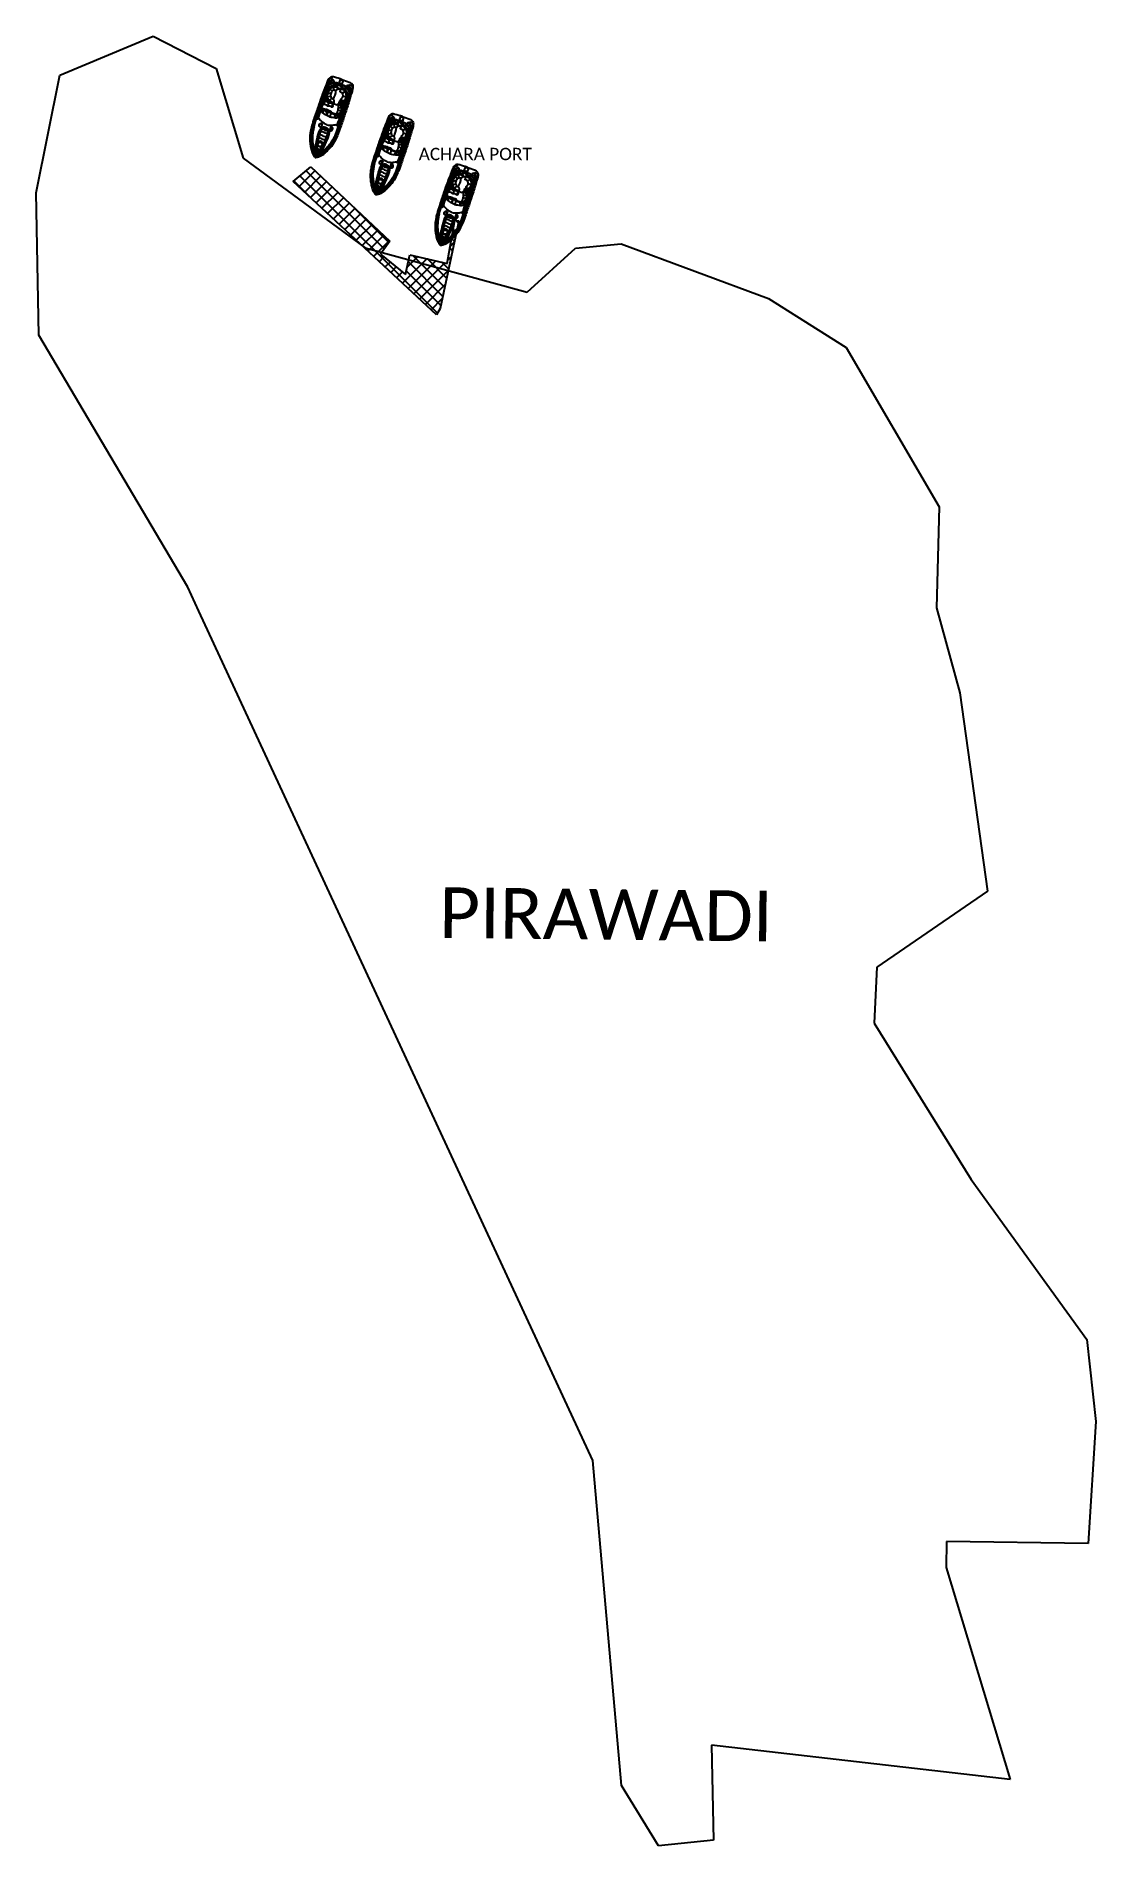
# Model space of a CAD drawing. Header units: metres. Extents: x 332752 to 333610, y 1790393 to 1791858.
import ezdxf

# ---------------------------------------------------------------- set-up
doc = ezdxf.new("R2010")
doc.units = ezdxf.units.M
for name, color, linetype in [('PORT', 5, 'Continuous'), ('PORT TEXT', 7, 'Continuous'), ('village', 3, 'Continuous'), ('VILLAGE NAME', 250, 'Continuous')]:
    doc.layers.add(name, color=color, linetype=linetype)
doc.styles.get("Standard").update_dxf_attribs({"font": 'calibri.ttf'})

msp = doc.modelspace()

# ---------------------------------------------------------------- texts
at = {"layer": 'PORT TEXT'}
msp.add_text('ACHARA PORT', height=10, dxfattribs=at).set_placement((333062, 1791757.4))
at = {"layer": 'VILLAGE NAME'}
msp.add_text('PIRAWADI', height=40.99, rotation=359.3742, dxfattribs=at).set_placement((333078.4, 1791127.7))

# ---------------------------------------------------------------- linework, layer by layer
at = {"color": 32, "true_color": 0xcd6928}
for p, q in [((332990.8, 1791808.9), (332987.4, 1791808.3)), ((332990.8, 1791811.1), (332987.9, 1791812.1)), ((332992, 1791813.4), (332989.8, 1791815.7)), ((332992.1, 1791821.9), (332992.1, 1791822)), ((332993.5, 1791814), (332993.1, 1791817.1)), ((332996, 1791815.3), (332997.2, 1791814.9)), ((332996.2, 1791815.8), (332997.4, 1791815.4)), ((332998.9, 1791814.3), (332997.2, 1791814.9)), ((332999, 1791814.8), (332997.4, 1791815.4)), ((333002.5, 1791812.9), (333000.2, 1791811.6)), ((333003.3, 1791808.3), (333000.7, 1791809.3)), ((333005.6, 1791817.4), (333005.7, 1791817.4)), ((332985.8, 1791798.6), (332983.3, 1791799.4)), ((332985.7, 1791797.8), (332983.3, 1791799.4)), ((332992.3, 1791803.6), (332985.5, 1791805.9)), ((332986.8, 1791797.9), (332986, 1791798.5)), ((332986.9, 1791798), (332986.2, 1791798.5)), ((332987.8, 1791797.9), (332986.3, 1791798.4)), ((332987.1, 1791797.9), (332988, 1791797.9)), ((332987.1, 1791797.7), (332988.1, 1791797.8)), ((332990.4, 1791797), (332988, 1791797.2)), ((332989.1, 1791803.6), (332988.3, 1791801.2)), ((332990.4, 1791797), (332988.3, 1791797.8)), ((332991.6, 1791807.5), (332989.2, 1791805.4)), ((332990, 1791796), (332990.4, 1791797)), ((332994.4, 1791794.3), (332998.5, 1791792.9)), ((332994.6, 1791794.8), (332998.7, 1791793.4)), ((332999.3, 1791797.4), (332996.5, 1791798)), ((332999.7, 1791799.8), (332996.7, 1791799.9)), ((332985.4, 1791779.8), (332982.7, 1791780.7)), ((332985.4, 1791779.8), (332988.1, 1791778.9)), ((333039.7, 1791778.9), (333036.3, 1791778.2)), ((333039.7, 1791781.1), (333036.8, 1791782.1)), ((333040.9, 1791783.3), (333038.7, 1791785.6)), ((333041, 1791791.9), (333041, 1791792)), ((333042.4, 1791784), (333042, 1791787)), ((333044.9, 1791785.2), (333046.1, 1791784.8)), ((333045.1, 1791785.7), (333046.3, 1791785.3)), ((333047.8, 1791784.3), (333046.1, 1791784.8)), ((333047.9, 1791784.8), (333046.3, 1791785.3)), ((333051.4, 1791782.9), (333049.1, 1791781.5)), ((333052.2, 1791778.3), (333049.6, 1791779.3)), ((333054.5, 1791787.3), (333054.6, 1791787.4)), ((332983.6, 1791774.6), (332981.1, 1791775.5)), ((332984.5, 1791777.2), (332981.9, 1791778.1)), ((332983.6, 1791774.6), (332986.2, 1791773.8)), ((332984.5, 1791777.2), (332987.2, 1791776.3)), ((333034.7, 1791768.5), (333032.2, 1791769.4)), ((333034.6, 1791767.8), (333032.2, 1791769.4)), ((333041.2, 1791773.5), (333034.4, 1791775.8)), ((333035.7, 1791767.8), (333034.9, 1791768.4)), ((333035.8, 1791767.9), (333035.1, 1791768.5)), ((333036.7, 1791767.9), (333035.2, 1791768.4)), ((333036, 1791767.9), (333036.9, 1791767.9)), ((333036, 1791767.7), (333037, 1791767.7)), ((333039.3, 1791767), (333036.9, 1791767.1)), ((333038, 1791773.6), (333037.2, 1791771.2)), ((333039.3, 1791767), (333037.2, 1791767.7)), ((333040.5, 1791777.4), (333038.2, 1791775.4)), ((333038.9, 1791766), (333039.3, 1791767)), ((333043.4, 1791764.2), (333047.4, 1791762.9)), ((333043.5, 1791764.7), (333047.6, 1791763.3)), ((333048.2, 1791767.3), (333045.4, 1791768)), ((333048.6, 1791769.7), (333045.6, 1791769.8)), ((333034.3, 1791749.7), (333031.6, 1791750.6)), ((333034.3, 1791749.7), (333037, 1791748.8)), ((333093.4, 1791750.9), (333093.4, 1791751)), ((333032.5, 1791744.6), (333030, 1791745.4)), ((333033.4, 1791747.2), (333030.8, 1791748.1)), ((333032.5, 1791744.6), (333035.1, 1791743.7)), ((333033.4, 1791747.2), (333036.1, 1791746.3)), ((333093.6, 1791732.5), (333086.8, 1791734.8)), ((333092, 1791737.9), (333088.7, 1791737.2)), ((333092.1, 1791740.1), (333089.2, 1791741.1)), ((333092.9, 1791736.4), (333090.5, 1791734.4)), ((333093.2, 1791742.3), (333091.1, 1791744.6)), ((333094.8, 1791743), (333094.3, 1791746)), ((333097.3, 1791744.2), (333098.5, 1791743.8)), ((333097.5, 1791744.7), (333098.7, 1791744.3)), ((333100.2, 1791743.3), (333098.5, 1791743.8)), ((333100.3, 1791743.8), (333098.7, 1791744.3)), ((333103.7, 1791741.9), (333101.5, 1791740.5)), ((333104.5, 1791737.3), (333102, 1791738.3)), ((333106.9, 1791746.3), (333106.9, 1791746.4)), ((333087.1, 1791727.5), (333084.6, 1791728.4)), ((333087, 1791726.8), (333084.6, 1791728.4)), ((333088, 1791726.8), (333087.3, 1791727.4)), ((333088.1, 1791726.9), (333087.5, 1791727.5)), ((333089.1, 1791726.9), (333087.6, 1791727.4)), ((333088.4, 1791726.9), (333089.2, 1791726.9)), ((333088.4, 1791726.7), (333089.3, 1791726.7)), ((333091.7, 1791726), (333089.3, 1791726.1)), ((333090.4, 1791732.5), (333089.6, 1791730.2)), ((333091.7, 1791726), (333089.6, 1791726.7)), ((333091.3, 1791725), (333091.7, 1791726)), ((333095.7, 1791723.2), (333099.8, 1791721.9)), ((333095.9, 1791723.7), (333100, 1791722.3)), ((333100.6, 1791726.3), (333097.8, 1791727)), ((333100.9, 1791728.7), (333098, 1791728.8)), ((333085.8, 1791706.2), (333083.1, 1791707.1)), ((333086.7, 1791708.7), (333084, 1791709.6)), ((333085.8, 1791706.2), (333088.5, 1791705.3)), ((333086.7, 1791708.7), (333089.3, 1791707.8)), ((333084.9, 1791703.6), (333082.4, 1791704.4)), ((333084.9, 1791703.6), (333087.5, 1791702.7))]:
    msp.add_line(p, q, dxfattribs=at)
for points in [[(332999.9, 1791822.7, 0.01736), (332993.9, 1791824.6, 0.12634), (332990.8, 1791824.7, 0.172899), (332988.2, 1791821.6, 0.013884), (332987, 1791818.4, 0.008973), (332985.2, 1791813.9, 0.01509), (332983.3, 1791808.6, -0.002245), (332980.5, 1791800.5, 0.003342), (332977.4, 1791791.5, 0.016984), (332975.5, 1791785.4, 0.024546), (332974.5, 1791780.7, 0.067942), (332973.9, 1791774.5, 0.033948), (332974.2, 1791770.3, 0.022001), (332974.9, 1791766.4, 0.042872), (332976.1, 1791762.7, 0.059514), (332977.2, 1791760.7, 0.046364), (332978, 1791759.9, 0.104882), (332978.5, 1791759.5, 0.104882)], [(332999.9, 1791822.7, -0.01736), (333005.8, 1791820.6, -0.12634), (333008.3, 1791818.8, -0.172899), (333008.5, 1791814.7, -0.013884), (333007.5, 1791811.4, -0.008973), (333006.2, 1791806.8, -0.01509), (333004.6, 1791801.4, 0.002245), (333001.9, 1791793.3, -0.003342), (332998.8, 1791784.2, -0.016984), (332996.6, 1791778.3, -0.024546), (332994.6, 1791773.9, -0.067942), (332991.3, 1791768.6, -0.033948), (332988.5, 1791765.5, -0.022001), (332985.6, 1791762.7, -0.042872), (332982.4, 1791760.6, -0.059514), (332980.3, 1791759.7, -0.046364), (332979.2, 1791759.5, -0.104882), (332978.5, 1791759.5, -0.104882)], [(332992.2, 1791823.3, 0.164393), (332991, 1791823.6, 0.188684), (332989.3, 1791822.8, 0.10758), (332987.5, 1791819.8)], [(332985.7, 1791813.3, -0.006425), (332984, 1791808.4, -0.002217), (332981.2, 1791800.3, 0.003368), (332978.1, 1791791.2, 0.024633), (332976.2, 1791785.4, 0.015037), (332975.4, 1791781.5, 0.025439), (332975.1, 1791779.3, 0.013843), (332974.7, 1791774.7, 0.040266), (332975, 1791770.3, 0.016729), (332975.8, 1791766.3, 0.029739), (332977.3, 1791762.5, -0.01525), (332978.2, 1791760.8, 0.132389), (332978.4, 1791760.5, 0.028442), (332978.6, 1791760.4, 0.028442)], [(332985.8, 1791813.3, -0.006424), (332984.1, 1791808.3, -0.002217), (332981.3, 1791800.2, 0.003368), (332978.2, 1791791.2, 0.024633), (332976.3, 1791785.4, 0.015038), (332975.5, 1791781.5, 0.025461), (332975.2, 1791779.3, 0.013839), (332974.7, 1791774.7, 0.040238), (332975, 1791770.3, 0.016715), (332975.9, 1791766.4, 0.029693), (332977.4, 1791762.5, -0.015234), (332978.3, 1791760.8, 0.134036), (332978.5, 1791760.5, 0.024879), (332978.6, 1791760.5, 0.024879)], [(332977.1, 1791784.8), (332977.7, 1791787), (332978.5, 1791789.5), (332979.9, 1791793.5), (332981.7, 1791799.1), (332984.8, 1791807.9, 0.002601), (332986.6, 1791812.7, -0.004411), (332988.1, 1791816.8, -0.013009), (332989.2, 1791819.6, -0.113396), (332990.3, 1791820.9, -0.146005), (332991.2, 1791821.3, -1.595219)], [(332977.1, 1791784.8), (332977.7, 1791786.9), (332978.5, 1791789.4), (332979.9, 1791793.5), (332981.8, 1791799), (332984.9, 1791807.9, 0.002601), (332986.7, 1791812.7, -0.004411), (332988.1, 1791816.8, -0.013003), (332989.3, 1791819.6, -0.113337), (332990.3, 1791820.9, -0.144821), (332991.2, 1791821.2, -0.138987)], [(332977.2, 1791784.7), (332977.8, 1791786.9), (332978.6, 1791789.4), (332980, 1791793.5), (332981.9, 1791799), (332985, 1791807.9, 0.002601), (332986.7, 1791812.7, -0.00441), (332988.2, 1791816.8, -0.012997), (332989.3, 1791819.5, -0.113276), (332990.4, 1791820.8, -0.142458), (332991.2, 1791821.1, -0.142458)], [(332977.3, 1791784.7), (332978, 1791786.9), (332978.8, 1791789.4), (332980.1, 1791793.4), (332982, 1791799), (332985.1, 1791807.8, 0.002601), (332986.9, 1791812.6, -0.00441), (332988.4, 1791816.7, -0.002867), (332988.6, 1791817.3, -0.002867)], [(332996.5, 1791816.8), (332995, 1791817.2, 0.202722), (332989.8, 1791816.8, 0.178768), (332988.2, 1791814.9, -0.010028), (332986.6, 1791810.5, 0.005356), (332984, 1791803, 0.016605), (332982, 1791796.9, -0.018921), (332980, 1791790.7, 0.925873), (332980.2, 1791790.5, 0.041202), (332980.7, 1791791.6, 0.024461), (332981.9, 1791795.2, -0.012888), (332984.3, 1791802.1, 0.019359), (332985.6, 1791806.2, -0.002375), (332987.1, 1791810.9, 0.006386), (332988.1, 1791813.9, 0.013656), (332988.5, 1791815.1, 0.862706), (332988.3, 1791815.2, -0.648089)], [(332988.3, 1791815.1, 0.016488), (332988.3, 1791814.9, -0.010023), (332986.6, 1791810.4, 0.005356), (332984, 1791803, 0.016607), (332982.1, 1791796.9, -0.018921), (332980.1, 1791790.6, -0.01143), (332980.1, 1791790.6, 0.913283), (332980.2, 1791790.6, 0.041174), (332980.6, 1791791.6, 0.024478), (332981.8, 1791795.2, -0.012889), (332984.2, 1791802.1, 0.019362), (332985.5, 1791806.2, -0.002377), (332987, 1791810.9, 0.006391), (332988, 1791813.9, 0.013664), (332988.4, 1791815.1, -0.000701), (332988.4, 1791815.1, 0.819976), (332988.3, 1791815.1, 0.819976)], [(332985.7, 1791813.3, 0.002942), (332987, 1791816.9, -0.002013), (332987.9, 1791819.2, -0.130442), (332988.8, 1791820.7, -0.261246), (332991.3, 1791821.7, -0.209197)], [(332985.8, 1791813.3, 0.002941), (332987.1, 1791816.9, -0.002014), (332987.9, 1791819.2, -0.130992), (332988.9, 1791820.6, -0.261832), (332991.3, 1791821.6, -0.261832)], [(332993.8, 1791818.9, 0.043334), (332992, 1791819.1, 0.18333), (332989.2, 1791818.1, 0.123985), (332988.1, 1791816.3, -0.015377), (332987.5, 1791814.9)], [(332993.8, 1791819, 0.043195), (332992, 1791819.1, 0.183415), (332989.2, 1791818.2, 0.094511), (332988.2, 1791816.8)], [(332996.5, 1791816.8), (332996.3, 1791816.2), (332995.7, 1791814.4, -0.448043), (332994.6, 1791813.8, 0.025561), (332993.7, 1791814, 0.15676), (332992.6, 1791813.8, 0.144288), (332991.9, 1791813.3, 0.079427), (332991.1, 1791812, 0.054179), (332990.6, 1791810.3, 0.127294), (332990.8, 1791808.9, -0.025195), (332991.1, 1791808, 0.112656), (332991.6, 1791807.5, 0.061652), (332992.5, 1791807.1, -0.222278), (332993, 1791806.5, -0.049109), (332993.3, 1791805.9, -0.09997), (332993.4, 1791805.1, -0.045992), (332993.2, 1791803.9), (332993.1, 1791803.3)], [(332994.8, 1791778.8), (332995.6, 1791780.9), (332996.5, 1791783.4), (332997.8, 1791787.4), (332999.7, 1791793), (333002.6, 1791801.9, -0.002601), (333004.1, 1791806.8, 0.00441), (333005.4, 1791810.9, 0.002867), (333005.6, 1791811.6, 0.002867)], [(332994.9, 1791778.8), (332995.7, 1791780.9), (332996.6, 1791783.3), (332998, 1791787.4), (332999.8, 1791792.9), (333002.7, 1791801.9, -0.002601), (333004.3, 1791806.8, 0.00441), (333005.6, 1791810.9, 0.012997), (333006.3, 1791813.8, 0.113276), (333006.3, 1791815.4, 0.142458), (333005.9, 1791816.2, 0.142458)], [(332995, 1791778.7), (332995.8, 1791780.8), (332996.7, 1791783.3), (332998, 1791787.4), (332999.9, 1791792.9), (333002.8, 1791801.9, -0.002601), (333004.4, 1791806.7, 0.004411), (333005.7, 1791810.9, 0.013003), (333006.4, 1791813.8, 0.113337), (333006.4, 1791815.4, 0.144821), (333005.9, 1791816.3, 0.138987)], [(332995.1, 1791778.7), (332995.9, 1791780.8), (332996.8, 1791783.3), (332998.1, 1791787.3), (333000, 1791792.9), (333002.9, 1791801.8, -0.002601), (333004.4, 1791806.7, 0.004411), (333005.7, 1791810.9, 0.013009), (333006.5, 1791813.7, 0.113396), (333006.5, 1791815.4, 0.146005), (333005.9, 1791816.3, 1.595219)], [(332999.1, 1791815.9), (333000.5, 1791815.4, -0.202722), (333004.3, 1791812, -0.178768), (333004.5, 1791809.4, 0.010028), (333003.1, 1791804.9, -0.005356), (333000.6, 1791797.4, -0.016605), (332998.5, 1791791.4, 0.018921), (332996.3, 1791785.2, -0.925873), (332996, 1791785.2, -0.041202), (332996.3, 1791786.4, -0.024461), (332997.5, 1791789.9, 0.012888), (332999.8, 1791796.9, -0.019359), (333001.2, 1791800.9, 0.002375), (333002.9, 1791805.6, -0.006386), (333003.9, 1791808.5, -0.013656), (333004.3, 1791809.7, -0.862706), (333004.6, 1791809.7, 0.648089)], [(333004.5, 1791809.7, -0.016488), (333004.4, 1791809.5, 0.010023), (333003, 1791804.9, -0.005356), (333000.5, 1791797.4, -0.016607), (332998.4, 1791791.4, 0.018921), (332996.2, 1791785.2, 0.01143), (332996.2, 1791785.2, -0.913283), (332996.1, 1791785.2, -0.041174), (332996.4, 1791786.3, -0.024478), (332997.6, 1791789.9, 0.012889), (332999.9, 1791796.9, -0.019362), (333001.3, 1791800.9, 0.002377), (333003, 1791805.5, -0.006391), (333004, 1791808.5, -0.013664), (333004.4, 1791809.7, 0.000701), (333004.4, 1791809.7, -0.819976), (333004.5, 1791809.7, -0.819976)], [(333002.4, 1791816, -0.043334), (333004, 1791815, -0.18333), (333005.6, 1791812.6, -0.123985), (333005.4, 1791810.5, 0.015377), (333005, 1791809)], [(333002.5, 1791816.1, -0.043195), (333004, 1791815.1, -0.183415), (333005.7, 1791812.6, -0.094511), (333005.6, 1791810.9)], [(333005.4, 1791806.7, -0.002942), (333006.6, 1791810.3, 0.002013), (333007.3, 1791812.6, 0.130442), (333007.5, 1791814.4, 0.261246), (333006.1, 1791816.7, 0.209197)], [(333005.4, 1791806.7, -0.002941), (333006.5, 1791810.3, 0.002014), (333007.3, 1791812.6, 0.130992), (333007.4, 1791814.4, 0.261832), (333006.1, 1791816.6, 0.261832)], [(333006.4, 1791818.6, -0.164393), (333007.5, 1791818, -0.188684), (333008.4, 1791816.4, -0.10758), (333008, 1791812.9)], [(333005.4, 1791806.7, 0.006425), (333003.8, 1791801.7, 0.002217), (333001.1, 1791793.5, -0.003368), (332998.1, 1791784.4, -0.024633), (332996.1, 1791778.7, -0.015037), (332994.3, 1791775.1, -0.025439), (332993.3, 1791773.1, -0.013843), (332990.8, 1791769.2, -0.040266), (332988, 1791765.9, -0.016729), (332984.9, 1791763.3, -0.029739), (332981.3, 1791761.1, 0.01525), (332979.6, 1791760.3, -0.132389), (332979.2, 1791760.2, -0.028442), (332979.1, 1791760.2, -0.028442)], [(333005.4, 1791806.7, 0.006424), (333003.7, 1791801.7, 0.002217), (333001.1, 1791793.5, -0.003368), (332998, 1791784.4, -0.024633), (332996, 1791778.7, -0.015038), (332994.3, 1791775.1, -0.025461), (332993.2, 1791773.2, -0.013839), (332990.8, 1791769.3, -0.040238), (332987.9, 1791766, -0.016715), (332984.8, 1791763.3, -0.029693), (332981.3, 1791761.2, 0.015234), (332979.5, 1791760.4, -0.134036), (332979.2, 1791760.3, -0.024879), (332979.1, 1791760.3, -0.024879)], [(332989.7, 1791792.6, -0.033687), (332985.5, 1791794.8, -0.051879), (332982.6, 1791797.4, -1.92312)], [(332992.7, 1791802.6, -0.164009), (332992.2, 1791800.5, -0.407559), (332991.5, 1791800.4, 0.20466), (332988.7, 1791801.2, -0.28657), (332987.9, 1791801.4, 0.198759), (332985.2, 1791802.6, -0.45148), (332984.5, 1791802.9, -1.463971)], [(332993.1, 1791803.3, -0.291269), (332992.7, 1791802.6, -0.299867), (332992.2, 1791802.7, 0.273478), (332989.5, 1791803.6, -0.28657), (332988.8, 1791803.8, 0.198759), (332986, 1791805, -0.45148), (332985.3, 1791805.3, -1.463971)], [(332990.2, 1791792.6), (332990.9, 1791794.7, 0.462925), (332990, 1791796), (332988.3, 1791796.5)], [(332990.9, 1791794.7), (332991.2, 1791795.6, 0.545737), (332990.3, 1791796.7, 0.282905)], [(332991.2, 1791795.6), (332991.3, 1791795.9, 0.516839), (332990.4, 1791797, 0.282905)], [(332993.1, 1791803.3), (332996, 1791802.3, 0.158322), (332998.1, 1791805.2, -0.417676), (332999.1, 1791805.8), (333002.6, 1791804.6)], [(333001.5, 1791801.6), (332998.4, 1791802.6, -0.406088), (332997.8, 1791804.5)], [(333048.8, 1791792.7, 0.01736), (333042.8, 1791794.5, 0.12634), (333039.7, 1791794.7, 0.172899), (333037.1, 1791791.5, 0.013884), (333035.9, 1791788.3, 0.008973), (333034.1, 1791783.8, 0.01509), (333032.2, 1791778.6, -0.002245), (333029.4, 1791770.5, 0.003342), (333026.3, 1791761.4, 0.016984), (333024.4, 1791755.3, 0.024546), (333023.4, 1791750.6, 0.067942), (333022.8, 1791744.5, 0.033948), (333023.1, 1791740.2, 0.022001), (333023.8, 1791736.3, 0.042872), (333025, 1791732.6, 0.059514), (333026.2, 1791730.7, 0.046364), (333026.9, 1791729.8, 0.104882), (333027.4, 1791729.5, 0.104882)], [(333041.1, 1791793.3, 0.164393), (333039.9, 1791793.5, 0.188684), (333038.2, 1791792.7, 0.10758), (333036.4, 1791789.8)], [(332977.1, 1791784.8, 0.031596), (332976.3, 1791781.3, 0.004928), (332975.9, 1791779, 0.02844), (332975.7, 1791774.9, 0.042875), (332976, 1791770.8, 0.035347), (332976.8, 1791766.8, 0.024093), (332978, 1791763.1, 0.079837), (332978.8, 1791761.3)], [(332977.1, 1791784.8, 0.031592), (332976.3, 1791781.3, 0.004926), (332976, 1791779, 0.028436), (332975.8, 1791774.9, 0.042895), (332976.1, 1791770.8, 0.035363), (332976.9, 1791766.8, 0.024111), (332978.1, 1791763.1, 0.077658), (332978.9, 1791761.4, 0.077658)], [(332977.2, 1791784.7, 0.031588), (332976.4, 1791781.3, 0.004924), (332976.1, 1791779, 0.028433), (332975.9, 1791774.9, 0.042917), (332976.2, 1791770.8, 0.035379), (332977, 1791766.8, 0.02413), (332978.1, 1791763.2, 0.075408), (332978.9, 1791761.4, 0.075408)], [(332977.3, 1791784.7, 0.031581), (332976.6, 1791781.3, 0.00492), (332976.2, 1791779, 0.028426), (332976, 1791774.9, 0.042959), (332976.3, 1791770.8, 0.035411), (332977.1, 1791766.8, 0.028829), (332978.1, 1791763.8, 0.092336), (332979.1, 1791762.1, 0.080328)], [(332994.9, 1791778.8, -0.031588), (332993.4, 1791775.6, -0.004924), (332992.3, 1791773.5, -0.028433), (332990, 1791770.1, -0.042917), (332987.3, 1791767.1, -0.035379), (332984.2, 1791764.3, -0.02413), (332981.1, 1791762.2, -0.075408), (332979.4, 1791761.3, -0.075408)], [(332995.1, 1791778.7, -0.031596), (332993.6, 1791775.5, -0.004928), (332992.4, 1791773.4, -0.02844), (332990.1, 1791770, -0.042875), (332987.4, 1791767, -0.035347), (332984.3, 1791764.2, -0.024093), (332981.2, 1791762, -0.079837), (332979.4, 1791761.1)], [(332995, 1791778.7, -0.031592), (332993.5, 1791775.5, -0.004926), (332992.4, 1791773.5, -0.028436), (332990.1, 1791770.1, -0.042895), (332987.3, 1791767, -0.035363), (332984.3, 1791764.3, -0.024111), (332981.1, 1791762.1, -0.077658), (332979.4, 1791761.2, -0.077658)], [(332994.8, 1791778.8, -0.031581), (332993.3, 1791775.6, -0.00492), (332992.2, 1791773.6, -0.028426), (332989.9, 1791770.2, -0.042959), (332987.2, 1791767.2, -0.035411), (332984.1, 1791764.5, -0.028829), (332981.5, 1791762.6, -0.092336), (332979.7, 1791762, -0.080328)], [(332987.5, 1791786.1, -0.096403), (332983.5, 1791788.8, -0.040538), (332980.7, 1791791.7, -1.92312)], [(332983.9, 1791787), (332982.9, 1791783.8, -0.483063), (332981.4, 1791786, -0.50024), (332983.9, 1791787, -0.418424)], [(332987.5, 1791786.1, 0.096403), (332992.3, 1791785.8, 0.040538), (332996.3, 1791786.4, 1.92312)], [(332989.7, 1791792.6, 0.033687), (332994.4, 1791791.8, 0.051879), (332998.3, 1791792.1, 1.92312)], [(332990.9, 1791784.6), (332989.8, 1791781.4, 0.483063), (332992.3, 1791782.3, 0.50024), (332990.9, 1791784.6, 0.418424)], [(333034.7, 1791783.3, -0.006425), (333032.9, 1791778.3, -0.002217), (333030.1, 1791770.2, 0.003368), (333027, 1791761.1, 0.024633), (333025.1, 1791755.4, 0.015037), (333024.3, 1791751.4, 0.025439), (333024, 1791749.2, 0.013843), (333023.6, 1791744.6, 0.040266), (333023.9, 1791740.3, 0.016729), (333024.7, 1791736.3, 0.029739), (333026.2, 1791732.4, -0.01525), (333027.1, 1791730.7, 0.132389), (333027.3, 1791730.4, 0.028442), (333027.5, 1791730.4, 0.028442)], [(333034.7, 1791783.2, -0.006424), (333033, 1791778.3, -0.002217), (333030.2, 1791770.2, 0.003368), (333027.1, 1791761.1, 0.024633), (333025.2, 1791755.3, 0.015038), (333024.4, 1791751.4, 0.025461), (333024.1, 1791749.2, 0.013839), (333023.6, 1791744.6, 0.040238), (333023.9, 1791740.3, 0.016715), (333024.8, 1791736.3, 0.029693), (333026.3, 1791732.5, -0.015234), (333027.2, 1791730.7, 0.134036), (333027.4, 1791730.5, 0.024879), (333027.5, 1791730.4, 0.024879)], [(333026, 1791754.7), (333026.6, 1791756.9), (333027.4, 1791759.4), (333028.8, 1791763.5), (333030.6, 1791769), (333033.7, 1791777.9, 0.002601), (333035.5, 1791782.7, -0.004411), (333037, 1791786.8, -0.013009), (333038.1, 1791789.5, -0.113396), (333039.2, 1791790.9, -0.146005), (333040.1, 1791791.3, -1.595219)], [(333026, 1791754.7), (333026.7, 1791756.9), (333027.4, 1791759.4), (333028.8, 1791763.4), (333030.7, 1791769), (333033.8, 1791777.9, 0.002601), (333035.6, 1791782.7, -0.004411), (333037, 1791786.8, -0.013003), (333038.2, 1791789.5, -0.113337), (333039.2, 1791790.8, -0.144821), (333040.1, 1791791.2, -0.138987)], [(333026.1, 1791754.7), (333026.7, 1791756.9), (333027.5, 1791759.4), (333028.9, 1791763.4), (333030.8, 1791769), (333033.9, 1791777.8, 0.002601), (333035.6, 1791782.6, -0.00441), (333037.1, 1791786.7, -0.012997), (333038.3, 1791789.5, -0.113276), (333039.3, 1791790.8, -0.142458), (333040.1, 1791791.1, -0.142458)], [(333026.2, 1791754.6), (333026.9, 1791756.8), (333027.7, 1791759.3), (333029, 1791763.4), (333030.9, 1791768.9), (333034, 1791777.8, 0.002601), (333035.8, 1791782.6, -0.00441), (333037.3, 1791786.7, -0.002867), (333037.5, 1791787.3, -0.002867)], [(333048.8, 1791792.7, -0.01736), (333054.7, 1791790.5, -0.12634), (333057.2, 1791788.8, -0.172899), (333057.4, 1791784.7, -0.013884), (333056.5, 1791781.4, -0.008973), (333055.1, 1791776.7, -0.01509), (333053.5, 1791771.4, 0.002245), (333050.8, 1791763.2, -0.003342), (333047.7, 1791754.2, -0.016984), (333045.5, 1791748.2, -0.024546), (333043.5, 1791743.9, -0.067942), (333040.2, 1791738.6, -0.033948), (333037.4, 1791735.4, -0.022001), (333034.5, 1791732.7, -0.042872), (333031.3, 1791730.5, -0.059514), (333029.2, 1791729.6, -0.046364), (333028.1, 1791729.4, -0.104882), (333027.4, 1791729.5, -0.104882)], [(333045.4, 1791786.7), (333043.9, 1791787.2, 0.202722), (333038.7, 1791786.8, 0.178768), (333037.1, 1791784.9, -0.010028), (333035.5, 1791780.4, 0.005356), (333032.9, 1791773, 0.016605), (333030.9, 1791766.9, -0.018921), (333028.9, 1791760.6, 0.925873), (333029.1, 1791760.5, 0.041202), (333029.6, 1791761.6, 0.024461), (333030.8, 1791765.2, -0.012888), (333033.2, 1791772.1, 0.019359), (333034.5, 1791776.1, -0.002375), (333036, 1791780.9, 0.006386), (333037, 1791783.8, 0.013656), (333037.4, 1791785, 0.862706), (333037.2, 1791785.1, -0.648089)], [(333037.2, 1791785.1, 0.016488), (333037.2, 1791784.9, -0.010023), (333035.5, 1791780.4, 0.005356), (333033, 1791772.9, 0.016607), (333031, 1791766.9, -0.018921), (333029, 1791760.6, -0.01143), (333029, 1791760.6, 0.913283), (333029.1, 1791760.5, 0.041174), (333029.5, 1791761.6, 0.024478), (333030.8, 1791765.2, -0.012889), (333033.1, 1791772.1, 0.019362), (333034.4, 1791776.2, -0.002377), (333035.9, 1791780.9, 0.006391), (333036.9, 1791783.9, 0.013664), (333037.3, 1791785.1, -0.000701), (333037.3, 1791785.1, 0.819976), (333037.2, 1791785.1, 0.819976)], [(333034.7, 1791783.3, 0.002942), (333035.9, 1791786.9, -0.002013), (333036.8, 1791789.1, -0.130442), (333037.7, 1791790.6, -0.261246), (333040.2, 1791791.6, -0.209197)], [(333034.7, 1791783.2, 0.002941), (333036, 1791786.8, -0.002014), (333036.8, 1791789.1, -0.130992), (333037.8, 1791790.6, -0.261832), (333040.2, 1791791.6, -0.261832)], [(333042.7, 1791788.9, 0.043334), (333040.9, 1791789, 0.18333), (333038.1, 1791788.1, 0.123985), (333037, 1791786.2, -0.015377), (333036.4, 1791784.8)], [(333042.7, 1791788.9, 0.043195), (333040.9, 1791789.1, 0.183415), (333038.1, 1791788.1, 0.094511), (333037.1, 1791786.7)], [(333045.4, 1791786.7), (333045.2, 1791786.1), (333044.6, 1791784.4, -0.448043), (333043.5, 1791783.8, 0.025561), (333042.6, 1791784, 0.15676), (333041.5, 1791783.7, 0.144288), (333040.8, 1791783.3, 0.079427), (333040, 1791781.9, 0.054179), (333039.6, 1791780.3, 0.127294), (333039.7, 1791778.9, -0.025195), (333040, 1791778, 0.112656), (333040.6, 1791777.4, 0.061652), (333041.4, 1791777, -0.222278), (333041.9, 1791776.5, -0.049109), (333042.2, 1791775.8, -0.09997), (333042.3, 1791775, -0.045992), (333042.1, 1791773.9), (333042, 1791773.3)], [(333043.7, 1791748.8), (333044.5, 1791750.9), (333045.4, 1791753.3), (333046.7, 1791757.4), (333048.6, 1791762.9), (333051.5, 1791771.9, -0.002601), (333053, 1791776.8, 0.00441), (333054.3, 1791780.9, 0.002867), (333054.5, 1791781.5, 0.002867)], [(333043.8, 1791748.7), (333044.6, 1791750.8), (333045.5, 1791753.3), (333046.9, 1791757.3), (333048.7, 1791762.9), (333051.7, 1791771.8, -0.002601), (333053.2, 1791776.7, 0.00441), (333054.5, 1791780.9, 0.012997), (333055.2, 1791783.7, 0.113276), (333055.2, 1791785.4, 0.142458), (333054.8, 1791786.1, 0.142458)], [(333043.9, 1791748.7), (333044.7, 1791750.8), (333045.6, 1791753.3), (333046.9, 1791757.3), (333048.8, 1791762.9), (333051.7, 1791771.8, -0.002601), (333053.3, 1791776.7, 0.004411), (333054.6, 1791780.8, 0.013003), (333055.3, 1791783.7, 0.113337), (333055.3, 1791785.4, 0.144821), (333054.8, 1791786.2, 0.138987)], [(333044, 1791748.7), (333044.8, 1791750.8), (333045.7, 1791753.2), (333047, 1791757.3), (333048.9, 1791762.8), (333051.8, 1791771.8, -0.002601), (333053.3, 1791776.7, 0.004411), (333054.6, 1791780.8, 0.013009), (333055.4, 1791783.7, 0.113396), (333055.4, 1791785.4, 0.146005), (333054.8, 1791786.3, 1.595219)], [(333048, 1791785.8), (333049.4, 1791785.4, -0.202722), (333053.2, 1791781.9, -0.178768), (333053.4, 1791779.4, 0.010028), (333052, 1791774.8, -0.005356), (333049.5, 1791767.4, -0.016605), (333047.4, 1791761.3, 0.018921), (333045.2, 1791755.1, -0.925873), (333044.9, 1791755.2, -0.041202), (333045.2, 1791756.3, -0.024461), (333046.4, 1791759.9, 0.012888), (333048.7, 1791766.8, -0.019359), (333050.1, 1791770.9, 0.002375), (333051.8, 1791775.5, -0.006386), (333052.8, 1791778.5, -0.013656), (333053.2, 1791779.7, -0.862706), (333053.5, 1791779.6, 0.648089)], [(333053.4, 1791779.6, -0.016488), (333053.3, 1791779.4, 0.010023), (333051.9, 1791774.9, -0.005356), (333049.4, 1791767.4, -0.016607), (333047.3, 1791761.4, 0.018921), (333045.1, 1791755.1, 0.01143), (333045.1, 1791755.1, -0.913283), (333045, 1791755.1, -0.041174), (333045.3, 1791756.3, -0.024478), (333046.5, 1791759.9, 0.012889), (333048.8, 1791766.8, -0.019362), (333050.2, 1791770.8, 0.002377), (333051.9, 1791775.5, -0.006391), (333052.9, 1791778.5, -0.013664), (333053.3, 1791779.7, 0.000701), (333053.3, 1791779.7, -0.819976), (333053.4, 1791779.6, -0.819976)], [(333051.3, 1791786, -0.043334), (333052.9, 1791785, -0.18333), (333054.5, 1791782.5, -0.123985), (333054.3, 1791780.4, 0.015377), (333053.9, 1791778.9)], [(333051.4, 1791786, -0.043195), (333052.9, 1791785, -0.183415), (333054.6, 1791782.6, -0.094511), (333054.5, 1791780.9)], [(333054.3, 1791776.6, -0.002942), (333055.5, 1791780.2, 0.002013), (333056.2, 1791782.6, 0.130442), (333056.4, 1791784.3, 0.261246), (333055, 1791786.6, 0.209197)], [(333054.3, 1791776.6, -0.002941), (333055.4, 1791780.3, 0.002014), (333056.2, 1791782.6, 0.130992), (333056.3, 1791784.3, 0.261832), (333055, 1791786.6, 0.261832)], [(333055.3, 1791788.5, -0.164393), (333056.4, 1791788, -0.188684), (333057.3, 1791786.3, -0.10758), (333056.9, 1791782.8)], [(332978.2, 1791766.6), (332978.8, 1791766.4, -0.382221), (332979.3, 1791765.9), (332979, 1791763.5, -0.786544), (332978.6, 1791763.4), (332977.5, 1791765.8, -0.616464), (332978.2, 1791766.6, -3.844907)], [(332983.1, 1791765), (332982.5, 1791765.2, 0.382221), (332981.8, 1791765), (332980.7, 1791763, 0.786544), (332980.9, 1791762.6), (332983.2, 1791763.8, 0.616464), (332983.1, 1791765, 3.844907)], [(333054.3, 1791776.6, 0.006425), (333052.7, 1791771.6, 0.002217), (333050, 1791763.5, -0.003368), (333047, 1791754.4, -0.024633), (333045, 1791748.7, -0.015037), (333043.2, 1791745.1, -0.025439), (333042.2, 1791743.1, -0.013843), (333039.7, 1791739.2, -0.040266), (333036.9, 1791735.9, -0.016729), (333033.8, 1791733.2, -0.029739), (333030.2, 1791731.1, 0.01525), (333028.5, 1791730.3, -0.132389), (333028.1, 1791730.2, -0.028442), (333028, 1791730.2, -0.028442)], [(333054.3, 1791776.6, 0.006424), (333052.6, 1791771.6, 0.002217), (333050, 1791763.5, -0.003368), (333046.9, 1791754.4, -0.024633), (333044.9, 1791748.7, -0.015038), (333043.2, 1791745.1, -0.025461), (333042.1, 1791743.1, -0.013839), (333039.7, 1791739.2, -0.040238), (333036.8, 1791735.9, -0.016715), (333033.7, 1791733.3, -0.029693), (333030.2, 1791731.1, 0.015234), (333028.4, 1791730.3, -0.134036), (333028.1, 1791730.3, -0.024879), (333028, 1791730.3, -0.024879)], [(333038.6, 1791762.6, -0.033687), (333034.4, 1791764.8, -0.051879), (333031.5, 1791767.4, -1.92312)], [(333041.7, 1791772.6, -0.164009), (333041.1, 1791770.4, -0.407559), (333040.4, 1791770.4, 0.20466), (333037.6, 1791771.2, -0.28657), (333036.9, 1791771.4, 0.198759), (333034.1, 1791772.5, -0.45148), (333033.4, 1791772.9, -1.463971)], [(333042, 1791773.3, -0.291269), (333041.6, 1791772.6, -0.299867), (333041.1, 1791772.7, 0.273478), (333038.4, 1791773.5, -0.28657), (333037.7, 1791773.8, 0.198759), (333034.9, 1791774.9, -0.45148), (333034.2, 1791775.3, -1.463971)], [(333039.1, 1791762.5), (333039.8, 1791764.6, 0.462925), (333038.9, 1791766), (333037.2, 1791766.5)], [(333039.8, 1791764.6), (333040.1, 1791765.5, 0.545737), (333039.2, 1791766.7, 0.282905)], [(333040.1, 1791765.5), (333040.2, 1791765.8, 0.516839), (333039.3, 1791767, 0.282905)], [(333042, 1791773.3), (333044.9, 1791772.3, 0.158322), (333047, 1791775.1, -0.417676), (333048, 1791775.7), (333051.5, 1791774.5)], [(333050.4, 1791771.5), (333047.3, 1791772.6, -0.406088), (333046.7, 1791774.5)], [(333026, 1791754.7, 0.031596), (333025.2, 1791751.3, 0.004928), (333024.8, 1791749, 0.02844), (333024.6, 1791744.9, 0.042875), (333024.9, 1791740.8, 0.035347), (333025.7, 1791736.7, 0.024093), (333026.9, 1791733.1, 0.079837), (333027.8, 1791731.2)], [(333026, 1791754.7, 0.031592), (333025.2, 1791751.3, 0.004926), (333024.9, 1791748.9, 0.028436), (333024.7, 1791744.9, 0.042895), (333025, 1791740.8, 0.035363), (333025.8, 1791736.7, 0.024111), (333027, 1791733.1, 0.077658), (333027.8, 1791731.3, 0.077658)], [(333026.1, 1791754.7, 0.031588), (333025.3, 1791751.3, 0.004924), (333025, 1791748.9, 0.028433), (333024.8, 1791744.9, 0.042917), (333025.1, 1791740.8, 0.035379), (333025.9, 1791736.8, 0.02413), (333027, 1791733.1, 0.075408), (333027.8, 1791731.4, 0.075408)], [(333026.2, 1791754.6, 0.031581), (333025.5, 1791751.2, 0.00492), (333025.1, 1791748.9, 0.028426), (333024.9, 1791744.9, 0.042959), (333025.3, 1791740.8, 0.035411), (333026, 1791736.8, 0.028829), (333027, 1791733.7, 0.092336), (333028, 1791732.1, 0.080328)], [(333036.4, 1791756.1, -0.096403), (333032.4, 1791758.7, -0.040538), (333029.6, 1791761.7, -1.92312)], [(333032.9, 1791756.9), (333031.8, 1791753.7, -0.483063), (333030.3, 1791756, -0.50024), (333032.9, 1791756.9, -0.418424)], [(333036.4, 1791756.1, 0.096403), (333041.2, 1791755.7, 0.040538), (333045.2, 1791756.4, 1.92312)], [(333038.6, 1791762.6, 0.033687), (333043.3, 1791761.8, 0.051879), (333047.2, 1791762.1, 1.92312)], [(333039.8, 1791754.6), (333038.7, 1791751.4, 0.483063), (333041.2, 1791752.2, 0.50024), (333039.8, 1791754.6, 0.418424)], [(333101.2, 1791751.7, 0.01736), (333095.2, 1791753.5, 0.12634), (333092.1, 1791753.7, 0.172899), (333089.5, 1791750.5, 0.013884), (333088.2, 1791747.3, 0.008973), (333086.5, 1791742.8, 0.01509), (333084.5, 1791737.6, -0.002245), (333081.7, 1791729.5, 0.003342), (333078.7, 1791720.4, 0.016984), (333076.8, 1791714.3, 0.024546), (333075.8, 1791709.6, 0.067942), (333075.2, 1791703.5, 0.033948), (333075.5, 1791699.2, 0.022001), (333076.2, 1791695.3, 0.042872), (333077.4, 1791691.6, 0.059514), (333078.5, 1791689.7, 0.046364), (333079.2, 1791688.8, 0.104882), (333079.8, 1791688.5, 0.104882)], [(333078.3, 1791713.7), (333078.9, 1791715.9), (333079.7, 1791718.4), (333081.1, 1791722.4), (333083, 1791728), (333086.1, 1791736.9, 0.002601), (333087.9, 1791741.7, -0.004411), (333089.3, 1791745.8, -0.013009), (333090.5, 1791748.5, -0.113396), (333091.5, 1791749.9, -0.146005), (333092.5, 1791750.3, -1.595219)], [(333078.4, 1791713.7), (333079, 1791715.9), (333079.8, 1791718.4), (333081.2, 1791722.4), (333083.1, 1791728), (333086.2, 1791736.9, 0.002601), (333087.9, 1791741.7, -0.004411), (333089.4, 1791745.7, -0.013003), (333090.6, 1791748.5, -0.113337), (333091.6, 1791749.8, -0.144821), (333092.5, 1791750.2, -0.138987)], [(333078.5, 1791713.7), (333079.1, 1791715.9), (333079.9, 1791718.4), (333081.3, 1791722.4), (333083.2, 1791728), (333086.3, 1791736.8, 0.002601), (333088, 1791741.6, -0.00441), (333089.5, 1791745.7, -0.012997), (333090.6, 1791748.5, -0.113276), (333091.6, 1791749.7, -0.142458), (333092.5, 1791750.1, -0.142458)], [(333101.2, 1791751.7, -0.01736), (333107.1, 1791749.5, -0.12634), (333109.6, 1791747.7, -0.172899), (333109.8, 1791743.7, -0.013884), (333108.8, 1791740.4, -0.008973), (333107.5, 1791735.7, -0.01509), (333105.8, 1791730.4, 0.002245), (333103.1, 1791722.2, -0.003342), (333100.1, 1791713.2, -0.016984), (333097.9, 1791707.2, -0.024546), (333095.9, 1791702.9, -0.067942), (333092.6, 1791697.6, -0.033948), (333089.8, 1791694.4, -0.022001), (333086.9, 1791691.7, -0.042872), (333083.7, 1791689.5, -0.059514), (333081.6, 1791688.6, -0.046364), (333080.5, 1791688.4, -0.104882), (333079.8, 1791688.5, -0.104882)], [(333087, 1791742.3, 0.002942), (333088.3, 1791745.9, -0.002013), (333089.1, 1791748.1, -0.130442), (333090.1, 1791749.6, -0.261246), (333092.6, 1791750.6, -0.209197)], [(333087.1, 1791742.2, 0.002941), (333088.4, 1791745.8, -0.002014), (333089.2, 1791748.1, -0.130992), (333090.1, 1791749.6, -0.261832), (333092.5, 1791750.6, -0.261832)], [(333093.5, 1791752.3, 0.164393), (333092.3, 1791752.5, 0.188684), (333090.6, 1791751.7, 0.10758), (333088.8, 1791748.8)], [(333027.2, 1791736.5), (333027.7, 1791736.4, -0.382221), (333028.2, 1791735.9), (333027.9, 1791733.5, -0.786544), (333027.5, 1791733.4), (333026.4, 1791735.7, -0.616464), (333027.2, 1791736.5, -3.844907)], [(333044, 1791748.7, -0.031596), (333042.5, 1791745.4, -0.004928), (333041.3, 1791743.4, -0.02844), (333039, 1791740, -0.042875), (333036.3, 1791736.9, -0.035347), (333033.2, 1791734.2, -0.024093), (333030.1, 1791732, -0.079837), (333028.3, 1791731)], [(333043.9, 1791748.7, -0.031592), (333042.4, 1791745.5, -0.004926), (333041.3, 1791743.4, -0.028436), (333039, 1791740, -0.042895), (333036.2, 1791737, -0.035363), (333033.2, 1791734.2, -0.024111), (333030, 1791732.1, -0.077658), (333028.3, 1791731.1, -0.077658)], [(333043.8, 1791748.7, -0.031588), (333042.4, 1791745.5, -0.004924), (333041.2, 1791743.5, -0.028433), (333038.9, 1791740.1, -0.042917), (333036.2, 1791737, -0.035379), (333033.1, 1791734.3, -0.02413), (333030, 1791732.1, -0.075408), (333028.3, 1791731.2, -0.075408)], [(333043.7, 1791748.8, -0.031581), (333042.2, 1791745.6, -0.00492), (333041.1, 1791743.5, -0.028426), (333038.8, 1791740.2, -0.042959), (333036.1, 1791737.1, -0.035411), (333033, 1791734.4, -0.028829), (333030.4, 1791732.6, -0.092336), (333028.6, 1791731.9, -0.080328)], [(333032, 1791734.9), (333031.4, 1791735.2, 0.382221), (333030.7, 1791735), (333029.6, 1791732.9, 0.786544), (333029.8, 1791732.6), (333032.1, 1791733.8, 0.616464), (333032, 1791734.9, 3.844907)], [(333087, 1791742.3, -0.006425), (333085.3, 1791737.3, -0.002217), (333082.5, 1791729.2, 0.003368), (333079.4, 1791720.1, 0.024633), (333077.5, 1791714.4, 0.015037), (333076.7, 1791710.4, 0.025439), (333076.4, 1791708.2, 0.013843), (333075.9, 1791703.6, 0.040266), (333076.2, 1791699.3, 0.016729), (333077.1, 1791695.3, 0.029739), (333078.6, 1791691.4, -0.01525), (333079.5, 1791689.7, 0.132389), (333079.7, 1791689.4, 0.028442), (333079.8, 1791689.3, 0.028442)], [(333087.1, 1791742.2, -0.006424), (333085.3, 1791737.3, -0.002217), (333082.6, 1791729.2, 0.003368), (333079.4, 1791720.1, 0.024633), (333077.6, 1791714.3, 0.015038), (333076.8, 1791710.4, 0.025461), (333076.4, 1791708.2, 0.013839), (333076, 1791703.6, 0.040238), (333076.3, 1791699.3, 0.016715), (333077.1, 1791695.3, 0.029693), (333078.6, 1791691.5, -0.015234), (333079.6, 1791689.7, 0.134036), (333079.8, 1791689.5, 0.024879), (333079.9, 1791689.4, 0.024879)], [(333078.6, 1791713.6), (333079.2, 1791715.8), (333080, 1791718.3), (333081.4, 1791722.3), (333083.3, 1791727.9), (333086.4, 1791736.8, 0.002601), (333088.1, 1791741.6, -0.00441), (333089.6, 1791745.7, -0.002867), (333089.9, 1791746.3, -0.002867)], [(333106.7, 1791735.6, 0.006425), (333105.1, 1791730.6, 0.002217), (333102.4, 1791722.5, -0.003368), (333099.4, 1791713.4, -0.024633), (333097.3, 1791707.7, -0.015037), (333095.6, 1791704.1, -0.025439), (333094.5, 1791702.1, -0.013843), (333092.1, 1791698.2, -0.040266), (333089.2, 1791694.9, -0.016729), (333086.1, 1791692.2, -0.029739), (333082.6, 1791690.1, 0.01525), (333080.8, 1791689.3, -0.132389), (333080.5, 1791689.2, -0.028442), (333080.3, 1791689.2, -0.028442)], [(333106.6, 1791735.6, 0.006424), (333105, 1791730.6, 0.002217), (333102.3, 1791722.5, -0.003368), (333099.3, 1791713.4, -0.024633), (333097.3, 1791707.7, -0.015038), (333095.5, 1791704.1, -0.025461), (333094.5, 1791702.1, -0.013839), (333092, 1791698.2, -0.040238), (333089.2, 1791694.9, -0.016715), (333086.1, 1791692.3, -0.029693), (333082.6, 1791690.1, 0.015234), (333080.8, 1791689.3, -0.134036), (333080.5, 1791689.2, -0.024879), (333080.4, 1791689.3, -0.024879)], [(333097.7, 1791745.7), (333096.3, 1791746.2, 0.202722), (333091.1, 1791745.8, 0.178768), (333089.5, 1791743.9, -0.010028), (333087.8, 1791739.4, 0.005356), (333085.2, 1791732, 0.016605), (333083.3, 1791725.9, -0.018921), (333081.3, 1791719.6, 0.925873), (333081.5, 1791719.5, 0.041202), (333082, 1791720.6, 0.024461), (333083.2, 1791724.2, -0.012888), (333085.6, 1791731.1, 0.019359), (333086.9, 1791735.1, -0.002375), (333088.3, 1791739.9, 0.006386), (333089.4, 1791742.8, 0.013656), (333089.8, 1791744, 0.862706), (333089.6, 1791744.1, -0.648089)], [(333089.6, 1791744.1, 0.016488), (333089.5, 1791743.9, -0.010023), (333087.9, 1791739.4, 0.005356), (333085.3, 1791731.9, 0.016607), (333083.4, 1791725.9, -0.018921), (333081.3, 1791719.6, -0.01143), (333081.3, 1791719.6, 0.913283), (333081.4, 1791719.5, 0.041174), (333081.9, 1791720.6, 0.024478), (333083.1, 1791724.2, -0.012889), (333085.5, 1791731.1, 0.019362), (333086.8, 1791735.2, -0.002377), (333088.3, 1791739.9, 0.006391), (333089.3, 1791742.8, 0.013664), (333089.7, 1791744, -0.000701), (333089.7, 1791744, 0.819976), (333089.6, 1791744.1, 0.819976)], [(333095.1, 1791747.9, 0.043334), (333093.3, 1791748, 0.18333), (333090.5, 1791747.1, 0.123985), (333089.4, 1791745.2, -0.015377), (333088.8, 1791743.8)], [(333095.1, 1791747.9, 0.043195), (333093.3, 1791748.1, 0.183415), (333090.5, 1791747.1, 0.094511), (333089.5, 1791745.7)], [(333097.7, 1791745.7), (333097.6, 1791745.1), (333097, 1791743.4, -0.448043), (333095.9, 1791742.8, 0.025561), (333095, 1791743, 0.15676), (333093.9, 1791742.7, 0.144288), (333093.2, 1791742.3, 0.079427), (333092.4, 1791740.9, 0.054179), (333091.9, 1791739.3, 0.127294), (333092, 1791737.9, -0.025195), (333092.4, 1791737, 0.112656), (333092.9, 1791736.4, 0.061652), (333093.8, 1791736, -0.222278), (333094.3, 1791735.5, -0.049109), (333094.6, 1791734.8, -0.09997), (333094.7, 1791734, -0.045992), (333094.5, 1791732.9), (333094.3, 1791732.3)], [(333094.3, 1791732.3), (333097.3, 1791731.3, 0.158322), (333099.4, 1791734.1, -0.417676), (333100.4, 1791734.7), (333103.8, 1791733.5)], [(333096, 1791707.8), (333096.9, 1791709.9), (333097.7, 1791712.3), (333099.1, 1791716.4), (333101, 1791721.9), (333103.9, 1791730.9, -0.002601), (333105.4, 1791735.8, 0.00441), (333106.7, 1791739.9, 0.002867), (333106.9, 1791740.5, 0.002867)], [(333096.2, 1791707.7), (333097, 1791709.8), (333097.9, 1791712.3), (333099.2, 1791716.3), (333101.1, 1791721.9), (333104, 1791730.8, -0.002601), (333105.6, 1791735.7, 0.00441), (333106.9, 1791739.8, 0.012997), (333107.6, 1791742.7, 0.113276), (333107.6, 1791744.4, 0.142458), (333107.1, 1791745.1, 0.142458)], [(333096.3, 1791707.6), (333097.1, 1791709.8), (333098, 1791712.2), (333099.4, 1791716.3), (333101.3, 1791721.8), (333104.2, 1791730.8, -0.002601), (333105.7, 1791735.7, 0.004411), (333107, 1791739.8, 0.013009), (333107.8, 1791742.7, 0.113396), (333107.7, 1791744.4, 0.146005), (333107.2, 1791745.3, 1.595219)], [(333096.3, 1791707.7), (333097.1, 1791709.8), (333098, 1791712.3), (333099.3, 1791716.3), (333101.2, 1791721.9), (333104.1, 1791730.8, -0.002601), (333105.6, 1791735.7, 0.004411), (333106.9, 1791739.8, 0.013003), (333107.7, 1791742.7, 0.113337), (333107.7, 1791744.4, 0.144821), (333107.2, 1791745.2, 0.138987)], [(333100.4, 1791744.8), (333101.7, 1791744.4, -0.202722), (333105.6, 1791740.9, -0.178768), (333105.8, 1791738.4, 0.010028), (333104.3, 1791733.8, -0.005356), (333101.9, 1791726.3, -0.016605), (333099.7, 1791720.3, 0.018921), (333097.6, 1791714.1, -0.925873), (333097.3, 1791714.1, -0.041202), (333097.6, 1791715.3, -0.024461), (333098.8, 1791718.9, 0.012888), (333101.1, 1791725.8, -0.019359), (333102.5, 1791729.8, 0.002375), (333104.2, 1791734.5, -0.006386), (333105.2, 1791737.5, -0.013656), (333105.6, 1791738.7, -0.862706), (333105.8, 1791738.6, 0.648089)], [(333105.8, 1791738.6, -0.016488), (333105.7, 1791738.4, 0.010023), (333104.3, 1791733.9, -0.005356), (333101.8, 1791726.4, -0.016607), (333099.7, 1791720.4, 0.018921), (333097.5, 1791714.1, 0.01143), (333097.5, 1791714.1, -0.913283), (333097.4, 1791714.1, -0.041174), (333097.6, 1791715.3, -0.024478), (333098.8, 1791718.9, 0.012889), (333101.1, 1791725.8, -0.019362), (333102.6, 1791729.8, 0.002377), (333104.3, 1791734.5, -0.006391), (333105.2, 1791737.5, -0.013664), (333105.7, 1791738.7, 0.000701), (333105.7, 1791738.7, -0.819976), (333105.8, 1791738.6, -0.819976)], [(333103.7, 1791744.9, -0.043334), (333105.2, 1791744, -0.18333), (333106.9, 1791741.5, -0.123985), (333106.6, 1791739.4, 0.015377), (333106.3, 1791737.9)], [(333103.8, 1791745, -0.043195), (333105.3, 1791744, -0.183415), (333106.9, 1791741.6, -0.094511), (333106.9, 1791739.9)], [(333106.6, 1791735.6, -0.002941), (333107.8, 1791739.3, 0.002014), (333108.5, 1791741.6, 0.130992), (333108.7, 1791743.3, 0.261832), (333107.3, 1791745.6, 0.261832)], [(333106.7, 1791735.6, -0.002942), (333107.9, 1791739.2, 0.002013), (333108.6, 1791741.6, 0.130442), (333108.7, 1791743.3, 0.261246), (333107.4, 1791745.6, 0.209197)], [(333107.7, 1791747.5, -0.164393), (333108.7, 1791747, -0.188684), (333109.6, 1791745.3, -0.10758), (333109.3, 1791741.8)], [(333088.8, 1791715.1, -0.096403), (333084.8, 1791717.7, -0.040538), (333082, 1791720.7, -1.92312)], [(333091, 1791721.6, -0.033687), (333086.8, 1791723.8, -0.051879), (333083.9, 1791726.4, -1.92312)], [(333094, 1791731.6, -0.164009), (333093.5, 1791729.4, -0.407559), (333092.7, 1791729.3, 0.20466), (333090, 1791730.2, -0.28657), (333089.2, 1791730.4, 0.198759), (333086.5, 1791731.5, -0.45148), (333085.8, 1791731.9, -1.463971)], [(333094.3, 1791732.3, -0.291269), (333094, 1791731.6, -0.299867), (333093.5, 1791731.7, 0.273478), (333090.8, 1791732.5, -0.28657), (333090, 1791732.8, 0.198759), (333087.3, 1791733.9, -0.45148), (333086.6, 1791734.3, -1.463971)], [(333091.4, 1791721.5), (333092.1, 1791723.6, 0.462925), (333091.3, 1791725), (333089.6, 1791725.5)], [(333091, 1791721.6, 0.033687), (333095.7, 1791720.8, 0.051879), (333099.5, 1791721.1, 1.92312)], [(333092.1, 1791723.6), (333092.5, 1791724.5, 0.545737), (333091.5, 1791725.7, 0.282905)], [(333092.5, 1791724.5), (333092.6, 1791724.8, 0.516839), (333091.7, 1791726, 0.282905)], [(333102.8, 1791730.5), (333099.7, 1791731.6, -0.406088), (333099.1, 1791733.5)], [(333078.3, 1791713.7, 0.031596), (333077.5, 1791710.3, 0.004928), (333077.2, 1791708, 0.02844), (333077, 1791703.9, 0.042875), (333077.3, 1791699.7, 0.035347), (333078.1, 1791695.7, 0.024093), (333079.3, 1791692.1, 0.079837), (333080.1, 1791690.2)], [(333078.4, 1791713.7, 0.031592), (333077.6, 1791710.3, 0.004926), (333077.3, 1791707.9, 0.028436), (333077.1, 1791703.9, 0.042895), (333077.4, 1791699.8, 0.035363), (333078.2, 1791695.7, 0.024111), (333079.3, 1791692.1, 0.077658), (333080.2, 1791690.3, 0.077658)], [(333078.5, 1791713.7, 0.031588), (333077.7, 1791710.3, 0.004924), (333077.4, 1791707.9, 0.028433), (333077.1, 1791703.9, 0.042917), (333077.5, 1791699.8, 0.035379), (333078.2, 1791695.7, 0.02413), (333079.4, 1791692.1, 0.075408), (333080.2, 1791690.4, 0.075408)], [(333078.6, 1791713.6, 0.031581), (333077.8, 1791710.2, 0.00492), (333077.5, 1791707.9, 0.028426), (333077.3, 1791703.9, 0.042959), (333077.6, 1791699.8, 0.035411), (333078.4, 1791695.8, 0.028829), (333079.4, 1791692.7, 0.092336), (333080.4, 1791691.1, 0.080328)], [(333096.3, 1791707.6, -0.031596), (333094.9, 1791704.4, -0.004928), (333093.7, 1791702.4, -0.02844), (333091.4, 1791699, -0.042875), (333088.6, 1791695.9, -0.035347), (333085.6, 1791693.2, -0.024093), (333082.4, 1791691, -0.079837), (333080.6, 1791690)], [(333096.3, 1791707.7, -0.031592), (333094.8, 1791704.5, -0.004926), (333093.6, 1791702.4, -0.028436), (333091.3, 1791699, -0.042895), (333088.6, 1791696, -0.035363), (333085.5, 1791693.2, -0.024111), (333082.4, 1791691, -0.077658), (333080.7, 1791690.1, -0.077658)], [(333096.2, 1791707.7, -0.031588), (333094.7, 1791704.5, -0.004924), (333093.6, 1791702.5, -0.028433), (333091.3, 1791699.1, -0.042917), (333088.5, 1791696, -0.035379), (333085.5, 1791693.3, -0.02413), (333082.4, 1791691.1, -0.075408), (333080.7, 1791690.2, -0.075408)], [(333096, 1791707.8, -0.031581), (333094.6, 1791704.6, -0.00492), (333093.4, 1791702.5, -0.028426), (333091.2, 1791699.2, -0.042959), (333088.4, 1791696.1, -0.035411), (333085.4, 1791693.4, -0.028829), (333082.8, 1791691.6, -0.092336), (333080.9, 1791690.9, -0.080328)], [(333085.2, 1791715.9), (333084.1, 1791712.7, -0.483063), (333082.7, 1791714.9, -0.50024), (333085.2, 1791715.9, -0.418424)], [(333088.8, 1791715.1, 0.096403), (333093.6, 1791714.7, 0.040538), (333097.6, 1791715.4, 1.92312)], [(333092.2, 1791713.6), (333091.1, 1791710.4, 0.483063), (333093.6, 1791711.2, 0.50024), (333092.2, 1791713.6, 0.418424)], [(333079.5, 1791695.5), (333080.1, 1791695.4, -0.382221), (333080.5, 1791694.9), (333080.2, 1791692.5, -0.786544), (333079.8, 1791692.4), (333078.8, 1791694.7, -0.616464), (333079.5, 1791695.5, -3.844907)], [(333084.3, 1791693.9), (333083.8, 1791694.2, 0.382221), (333083.1, 1791694), (333081.9, 1791691.9, 0.786544), (333082.2, 1791691.6), (333084.4, 1791692.8, 0.616464), (333084.3, 1791693.9, 3.844907)]]:
    msp.add_lwpolyline(points, format="xyb", dxfattribs=at)
for points in [[(333000.9, 1791822), (332999.9, 1791819.1), (332997.6, 1791819.8), (332998.6, 1791822.8)], [(332996.3, 1791819.5), (332996, 1791817.7), (332993.7, 1791818.2), (332993.9, 1791820)], [(332996.2, 1791819.4), (332996, 1791817.8), (332993.8, 1791818.3), (332994, 1791819.9)], [(333000.8, 1791818), (332999.9, 1791816.4), (333002.1, 1791815.4), (333003, 1791817)], [(333000.8, 1791817.9), (333000, 1791816.4), (333002, 1791815.5), (333002.9, 1791816.9)], [(333000.4, 1791803.2), (333000.5, 1791802), (332999.4, 1791802.5)], [(333000.6, 1791803.8), (333001.4, 1791804.7), (333000.2, 1791804.9)], [(333045.2, 1791789.4), (333045, 1791787.6), (333042.6, 1791788.2), (333042.8, 1791790)], [(333045.1, 1791789.4), (333044.9, 1791787.7), (333042.7, 1791788.2), (333042.9, 1791789.9)], [(333049.8, 1791791.9), (333048.8, 1791789), (333046.5, 1791789.8), (333047.5, 1791792.7)], [(333049.7, 1791787.9), (333048.8, 1791786.3), (333051, 1791785.3), (333051.9, 1791786.9)], [(333049.7, 1791787.8), (333048.9, 1791786.4), (333050.9, 1791785.4), (333051.8, 1791786.9)], [(333049.3, 1791773.2), (333049.4, 1791772), (333048.3, 1791772.5)], [(333049.5, 1791773.7), (333050.3, 1791774.6), (333049.1, 1791774.9)], [(333102.2, 1791750.9), (333101.2, 1791748), (333098.9, 1791748.8), (333099.9, 1791751.7)], [(333097.6, 1791748.4), (333097.3, 1791746.6), (333095, 1791747.2), (333095.2, 1791749)], [(333097.5, 1791748.4), (333097.3, 1791746.7), (333095.1, 1791747.2), (333095.3, 1791748.9)], [(333102.1, 1791746.9), (333101.2, 1791745.3), (333103.3, 1791744.3), (333104.3, 1791745.9)], [(333102.1, 1791746.8), (333101.3, 1791745.4), (333103.3, 1791744.4), (333104.2, 1791745.9)], [(333101.7, 1791732.2), (333101.8, 1791730.9), (333100.7, 1791731.5)], [(333101.9, 1791732.7), (333102.7, 1791733.6), (333101.5, 1791733.9)]]:
    msp.add_lwpolyline(points, close=True, dxfattribs=at)
for points in [[(332983.8, 1791807.7), (332983.7, 1791807.7), (332984.1, 1791809.1), (332984.3, 1791809)], [(332984.3, 1791809), (332984.4, 1791809), (332984, 1791807.7), (332983.9, 1791807.7)], [(332987.2, 1791817.4), (332987.1, 1791817.4), (332987.5, 1791818.8), (332987.7, 1791818.7)], [(332987.8, 1791818.7), (332987.8, 1791818.7), (332987.4, 1791817.3), (332987.3, 1791817.4)], [(333007.1, 1791812.2), (333007.1, 1791812.2), (333006.6, 1791810.8), (333006.7, 1791810.8)], [(333006.8, 1791810.8), (333006.9, 1791810.7), (333007.3, 1791812.1), (333007.2, 1791812.1)], [(332985, 1791797.6), (332982.9, 1791798.3)], [(332991.1, 1791795.4), (332994.4, 1791794.3)], [(332991.3, 1791795.9), (332994.6, 1791794.8), (332993.6, 1791791.9)], [(332998.1, 1791792.1), (332998.2, 1791792.5), (332994.8, 1791793.6), (332994.2, 1791791.8)], [(333004, 1791802.4), (333003.9, 1791802.4), (333003.4, 1791801.1), (333003.5, 1791801)], [(333003.6, 1791801), (333003.7, 1791801), (333004.1, 1791802.3), (333004, 1791802.4)], [(332977.3, 1791789.1), (332977.2, 1791789.1), (332977.7, 1791790.5), (332977.8, 1791790.5)], [(332977.9, 1791790.4), (332978, 1791790.4), (332977.5, 1791789), (332977.4, 1791789.1)], [(332997.8, 1791783.7), (332997.7, 1791783.8), (332997.3, 1791782.4), (332997.4, 1791782.3)], [(332997.4, 1791782.3), (332997.6, 1791782.3), (332998, 1791783.6), (332997.9, 1791783.7)], [(333032.7, 1791777.7), (333032.6, 1791777.7), (333033, 1791779), (333033.2, 1791779)], [(333033.2, 1791779), (333033.3, 1791778.9), (333032.9, 1791777.6), (333032.8, 1791777.6)], [(333036.1, 1791787.4), (333036, 1791787.4), (333036.4, 1791788.7), (333036.6, 1791788.7)], [(333036.7, 1791788.7), (333036.7, 1791788.6), (333036.3, 1791787.3), (333036.2, 1791787.3)], [(333056, 1791782.1), (333056, 1791782.1), (333055.5, 1791780.8), (333055.6, 1791780.8)], [(333055.7, 1791780.7), (333055.8, 1791780.7), (333056.2, 1791782), (333056.1, 1791782.1)], [(332978.4, 1791759.8), (332979.9, 1791764.3)], [(332979.9, 1791764.3), (332978.4, 1791759.8)], [(332980.4, 1791764.1), (332978.9, 1791759.6)], [(332978.9, 1791759.6), (332980.4, 1791764.1)], [(333033.9, 1791767.6), (333031.8, 1791768.3)], [(333040, 1791765.4), (333043.4, 1791764.2)], [(333040.2, 1791765.8), (333043.5, 1791764.7), (333042.5, 1791761.9)], [(333052.9, 1791772.3), (333052.8, 1791772.4), (333052.3, 1791771), (333052.4, 1791771)], [(333052.5, 1791771), (333052.6, 1791770.9), (333053, 1791772.3), (333052.9, 1791772.3)], [(333026.2, 1791759), (333026.1, 1791759.1), (333026.6, 1791760.5), (333026.7, 1791760.4)], [(333026.8, 1791760.4), (333026.9, 1791760.4), (333026.4, 1791759), (333026.3, 1791759)], [(333047, 1791762), (333047.1, 1791762.4), (333043.7, 1791763.6), (333043.1, 1791761.8)], [(333046.7, 1791753.7), (333046.6, 1791753.7), (333046.2, 1791752.3), (333046.3, 1791752.3)], [(333046.3, 1791752.3), (333046.5, 1791752.2), (333046.9, 1791753.6), (333046.8, 1791753.6)], [(333085.1, 1791736.7), (333085, 1791736.7), (333085.4, 1791738), (333085.5, 1791738)], [(333085.6, 1791738), (333085.7, 1791737.9), (333085.2, 1791736.6), (333085.1, 1791736.6)], [(333088.5, 1791746.3), (333088.3, 1791746.4), (333088.8, 1791747.7), (333089, 1791747.7)], [(333089, 1791747.7), (333089.1, 1791747.6), (333088.6, 1791746.3), (333088.5, 1791746.3)], [(333108.4, 1791741.1), (333108.3, 1791741.1), (333107.9, 1791739.8), (333108, 1791739.8)], [(333108, 1791739.7), (333108.2, 1791739.7), (333108.6, 1791741), (333108.5, 1791741.1)], [(333027.3, 1791729.8), (333028.8, 1791734.2)], [(333028.8, 1791734.2), (333027.3, 1791729.8)], [(333027.8, 1791729.6), (333029.3, 1791734.1)], [(333029.3, 1791734), (333027.8, 1791729.6)], [(333086.2, 1791726.6), (333084.2, 1791727.3)], [(333092.4, 1791724.4), (333095.7, 1791723.2)], [(333092.6, 1791724.8), (333095.9, 1791723.7), (333094.9, 1791720.8)], [(333099.3, 1791721), (333099.5, 1791721.4), (333096.1, 1791722.6), (333095.5, 1791720.8)], [(333105.2, 1791731.3), (333105.2, 1791731.3), (333104.7, 1791730), (333104.8, 1791730)], [(333104.9, 1791730), (333105, 1791729.9), (333105.4, 1791731.3), (333105.3, 1791731.3)], [(333078.6, 1791718), (333078.5, 1791718.1), (333079, 1791719.5), (333079.1, 1791719.4)], [(333079.2, 1791719.4), (333079.3, 1791719.4), (333078.8, 1791718), (333078.7, 1791718)], [(333099.1, 1791712.7), (333099, 1791712.7), (333098.5, 1791711.3), (333098.6, 1791711.3)], [(333098.7, 1791711.3), (333098.8, 1791711.2), (333099.3, 1791712.6), (333099.2, 1791712.6)], [(333079.6, 1791688.8), (333081.1, 1791693.2)], [(333081.1, 1791693.2), (333079.6, 1791688.8)], [(333080.1, 1791688.6), (333081.7, 1791693.1)], [(333081.6, 1791693), (333080.1, 1791688.6)]]:
    msp.add_lwpolyline(points, dxfattribs=at)
for points in [[(332988.2, 1791805.1, 0.917705), (332988.5, 1791805.9, -0.209704), (332987.3, 1791808.2, 0.850912), (332986.6, 1791808.3), (332986, 1791806.5, 0.435659), (332986.3, 1791805.9)], [(332983.8, 1791786.9), (332982.8, 1791783.9, -0.460147), (332981.5, 1791786, -0.47706)], [(332991, 1791784.4), (332990, 1791781.5, 0.460147), (332992.2, 1791782.3, 0.47706)], [(333037.1, 1791775.1, 0.917705), (333037.4, 1791775.8, -0.209704), (333036.2, 1791778.1, 0.850912), (333035.5, 1791778.2), (333034.9, 1791776.5, 0.435659), (333035.2, 1791775.8)], [(332978.2, 1791766.4), (332978.8, 1791766.2, -0.383069), (332979.1, 1791765.9), (332978.8, 1791763.5, -0.853636), (332978.7, 1791763.5), (332977.7, 1791765.8, -0.613527)], [(332983, 1791764.8), (332982.4, 1791765, 0.383069), (332982, 1791764.9), (332980.8, 1791762.8, 0.853636), (332980.8, 1791762.8), (332983.1, 1791764, 0.613527)], [(333032.7, 1791756.8), (333031.7, 1791753.9, -0.460147), (333030.4, 1791755.9, -0.47706)], [(333039.9, 1791754.4), (333038.9, 1791751.4, 0.460147), (333041.1, 1791752.3, 0.47706)], [(333027.1, 1791736.4), (333027.7, 1791736.2, -0.383069), (333028, 1791735.9), (333027.7, 1791733.5, -0.853636), (333027.6, 1791733.5), (333026.6, 1791735.8, -0.613527)], [(333031.9, 1791734.7), (333031.3, 1791735, 0.383069), (333030.9, 1791734.9), (333029.7, 1791732.8, 0.853636), (333029.7, 1791732.7), (333032, 1791733.9, 0.613527)], [(333089.5, 1791734, 0.917705), (333089.7, 1791734.8, -0.209704), (333088.5, 1791737.1, 0.850912), (333087.9, 1791737.2), (333087.3, 1791735.5, 0.435659), (333087.6, 1791734.8)], [(333085, 1791715.8), (333084, 1791712.9, -0.460147), (333082.8, 1791714.9, -0.47706)], [(333092.3, 1791713.4), (333091.3, 1791710.4, 0.460147), (333093.5, 1791711.3, 0.47706)], [(333079.5, 1791695.4), (333080.1, 1791695.2, -0.383069), (333080.4, 1791694.9), (333080, 1791692.5, -0.853636), (333080, 1791692.5), (333078.9, 1791694.8, -0.613527)], [(333084.3, 1791693.7), (333083.7, 1791694, 0.383069), (333083.3, 1791693.9), (333082.1, 1791691.8, 0.853636), (333082.1, 1791691.7), (333084.3, 1791692.9, 0.613527)]]:
    msp.add_lwpolyline(points, format="xyb", close=True, dxfattribs=at)
for centre, radius in [((332986.9, 1791808), 0.304), ((332992.2, 1791820.8), 1.01), ((332992.2, 1791820.8), 1.09), ((333004.8, 1791816.6), 1.09), ((333004.8, 1791816.6), 1.01), ((332986.5, 1791806.3), 0.304), ((332987.4, 1791806.7), 0.197), ((332988.3, 1791805.5), 0.304), ((333000, 1791803.7), 0.163), ((332986, 1791783.3), 0.305), ((332987, 1791783), 0.305), ((333041.1, 1791790.8), 1.09), ((333041.1, 1791790.8), 1.01), ((333053.7, 1791786.5), 1.01), ((333053.7, 1791786.5), 1.09), ((332980.4, 1791765.2), 0.771), ((332980.5, 1791765.2), 0.771), ((332982.1, 1791770.2), 1.9), ((332982.1, 1791770.2), 1.9), ((332982.1, 1791770.2), 1.74), ((332982.1, 1791770.2), 1.74), ((333035.4, 1791776.3), 0.304), ((333035.8, 1791778), 0.304), ((333036.3, 1791776.6), 0.197), ((333037.2, 1791775.5), 0.304), ((333048.9, 1791773.6), 0.163), ((332977.1, 1791762.1), 0.313), ((332977.6, 1791760.9), 0.349), ((332980.1, 1791760.1), 0.349), ((332981.2, 1791760.6), 0.313), ((333034.9, 1791753.3), 0.305), ((333035.9, 1791753), 0.305), ((333093.5, 1791749.8), 1.09), ((333093.5, 1791749.8), 1.01), ((333029.3, 1791735.2), 0.771), ((333029.4, 1791735.2), 0.771), ((333031, 1791740.1), 1.9), ((333031, 1791740.1), 1.9), ((333031, 1791740.1), 1.74), ((333031, 1791740.1), 1.74), ((333087.8, 1791735.3), 0.304), ((333088.2, 1791737), 0.304), ((333088.6, 1791735.6), 0.197), ((333089.5, 1791734.4), 0.304), ((333106.1, 1791745.5), 1.09), ((333106.1, 1791745.5), 1.01), ((333026, 1791732), 0.313), ((333026.5, 1791730.9), 0.349), ((333029, 1791730.1), 0.349), ((333030.2, 1791730.6), 0.313), ((333101.3, 1791732.6), 0.163), ((333087.3, 1791712.3), 0.305), ((333088.3, 1791712), 0.305), ((333078.3, 1791691), 0.313), ((333081.7, 1791694.2), 0.771), ((333081.8, 1791694.1), 0.771), ((333083.4, 1791699.1), 1.9), ((333083.4, 1791699.1), 1.9), ((333083.4, 1791699.1), 1.74), ((333083.4, 1791699.1), 1.74), ((333078.9, 1791689.9), 0.349), ((333081.4, 1791689.1), 0.349), ((333082.5, 1791689.6), 0.313)]:
    msp.add_circle(centre, radius, dxfattribs=at)
for centre, radius, start, end in [((332994.7, 1791820.9), 3.52, 135.0025, 175.3382), ((332995.1, 1791821.4), 3.52, 145.9759, 169.2084), ((332992.2, 1791820.8), 1.32, 330.6596, 115.5612), ((332992.2, 1791820.8), 1.17, 330.6596, 97.6095), ((332983.8, 1791813.8), 11.2, 322.2333, 359.7059), ((333004.8, 1791816.6), 1.32, 27.1064, 172.008), ((333004.8, 1791816.6), 1.17, 45.0581, 172.008), ((333002.9, 1791818.1), 3.52, 327.3295, 7.6651), ((333002.9, 1791818.8), 3.52, 333.4592, 356.6917), ((332981, 1791799.5), 0.237, 77.4292, 243.9316), ((332981, 1791799.5), 0.237, 262.5558, 58.805), ((332985.7, 1791794.1), 3.55, 86.768, 101.5238), ((332987.5, 1791803.2), 2.24, 127.9583, 196.1058), ((332985.7, 1791794.1), 3.55, 76.2363, 82.5756), ((332987.6, 1791797), 1.24, 164.9491, 165.2184), ((332986.8, 1791797.2), 0.347, 172.1361, 330.4817), ((332987.6, 1791797), 1.24, 129.7384, 157.3785), ((332987, 1791797.9), 0.166, 341.3338, 161.3338), ((332985.9, 1791797.5), 1.24, 346.9363, 12.9292), ((332985.7, 1791794.1), 3.55, 61.2829, 65.5228), ((332985.9, 1791797.5), 1.24, 337.4493, 337.7186), ((332985.7, 1791794.1), 3.55, 41.9588, 55.3098), ((332990.1, 1791802.3), 2.24, 304.5338, 8.738), ((333003.9, 1791802.4), 3.12, 128.8024, 190.6899), ((333043.6, 1791790.8), 3.52, 135.0025, 175.3382), ((333044, 1791791.3), 3.52, 145.9759, 169.2084), ((332976.4, 1791785.8), 0.237, 79.6077, 250.0143), ((332976.4, 1791785.8), 0.237, 268.6731, 60.9488), ((332978.6, 1791792.7), 0.237, 76.2046, 246.3037), ((332978.6, 1791792.7), 0.237, 264.9639, 57.5444), ((332986.7, 1791784.6), 2.89, 220.458, 257.0603), ((332986.7, 1791784.7), 2.15, 208.8382, 260.0454), ((332986.7, 1791784.7), 2.3, 212.2956, 260.0454), ((332987.2, 1791784.4), 2.89, 245.6073, 282.2097), ((332987.3, 1791784.5), 2.15, 242.6223, 293.8294), ((332987.3, 1791784.5), 2.3, 242.6223, 290.372), ((332996.2, 1791779.1), 0.237, 81.7189, 233.9945), ((332996.2, 1791779.1), 0.237, 252.6534, 63.06), ((332998.6, 1791786), 0.237, 85.1232, 237.7037), ((332998.6, 1791786), 0.237, 256.3639, 66.463), ((333041.1, 1791790.8), 1.32, 330.6596, 115.5612), ((333041.1, 1791790.8), 1.17, 330.6596, 97.6095), ((333032.7, 1791783.8), 11.2, 322.2333, 359.7059), ((333053.7, 1791786.5), 1.32, 27.1064, 172.008), ((333053.7, 1791786.5), 1.17, 45.0581, 172.008), ((333051.8, 1791788), 3.52, 327.3295, 7.6651), ((333051.8, 1791788.7), 3.52, 333.4592, 356.6917), ((332974.7, 1791775.4), 0.237, 91.6223, 259.718), ((332974.7, 1791775.4), 0.237, 278.353, 72.9872), ((332975.8, 1791766.7), 0.237, 115.9613, 271.1034), ((332975.8, 1791766.7), 0.237, 289.7412, 97.3236), ((332980.4, 1791765.2), 1.13, 269.0003, 241.4498), ((332980.5, 1791765.2), 1.13, 261.2178, 233.6673), ((332999.6, 1791764.9), 20.1, 162.9356, 178.0064), ((332980.5, 1791772.3), 0.202, 165.6715, 312.1392), ((332982.2, 1791770.4), 2.28, 69.5935, 131.3946), ((332965, 1791776.5), 20.1, 324.6612, 339.732), ((332982.3, 1791770.4), 2.28, 11.273, 73.0742), ((332984.7, 1791770.9), 0.202, 190.5284, 336.9962), ((332991.2, 1791769.9), 0.237, 69.6804, 224.3146), ((332991.2, 1791769.9), 0.237, 242.9497, 51.0453), ((333029.9, 1791769.4), 0.237, 77.4292, 243.9316), ((333029.9, 1791769.4), 0.237, 262.5558, 58.805), ((333034.6, 1791764.1), 3.55, 86.768, 101.5238), ((333036.4, 1791773.1), 2.24, 127.9583, 196.1058), ((333034.6, 1791764.1), 3.55, 76.2363, 82.5756), ((333036.5, 1791766.9), 1.24, 164.9491, 165.2184), ((333035.7, 1791767.2), 0.347, 172.1361, 330.4817), ((333036.5, 1791766.9), 1.24, 129.7384, 157.3785), ((333035.9, 1791767.8), 0.166, 341.3338, 161.3338), ((333034.8, 1791767.5), 1.24, 346.9363, 12.9292), ((333034.6, 1791764.1), 3.55, 61.2829, 65.5228), ((333034.8, 1791767.5), 1.24, 337.4493, 337.7186), ((333034.6, 1791764.1), 3.55, 41.9588, 55.3098), ((333039, 1791772.3), 2.24, 304.5338, 8.738), ((333052.8, 1791772.3), 3.12, 128.8024, 190.6899), ((332978.7, 1791760.1), 0.456, 215.2412, 287.4265), ((332978.7, 1791760.1), 0.456, 215.2412, 287.4265), ((332985.1, 1791763.5), 0.237, 45.3441, 212.9265), ((332985.1, 1791763.5), 0.237, 231.5642, 26.7063), ((333025.3, 1791755.7), 0.237, 79.6077, 250.0143), ((333025.3, 1791755.7), 0.237, 268.6731, 60.9488), ((333027.5, 1791762.7), 0.237, 76.2046, 246.3037), ((333027.5, 1791762.7), 0.237, 264.9639, 57.5444), ((333035.6, 1791754.5), 2.89, 220.458, 257.0603), ((333035.6, 1791754.6), 2.15, 208.8382, 260.0454), ((333035.6, 1791754.6), 2.3, 212.2956, 260.0454), ((333036.1, 1791754.3), 2.89, 245.6073, 282.2097), ((333036.2, 1791754.4), 2.15, 242.6223, 293.8294), ((333036.2, 1791754.4), 2.3, 242.6223, 290.372), ((333045.1, 1791749), 0.237, 81.7189, 233.9945), ((333045.1, 1791749), 0.237, 252.6534, 63.06), ((333047.5, 1791755.9), 0.237, 85.1232, 237.7037), ((333047.5, 1791755.9), 0.237, 256.3639, 66.463), ((333096, 1791749.8), 3.52, 135.0025, 175.3382), ((333096.4, 1791750.3), 3.52, 145.9759, 169.2084), ((333093.5, 1791749.8), 1.32, 330.6596, 115.5612), ((333093.5, 1791749.8), 1.17, 330.6596, 97.6095), ((333023.6, 1791745.4), 0.237, 91.6223, 259.718), ((333023.6, 1791745.4), 0.237, 278.353, 72.9872), ((333024.7, 1791736.7), 0.237, 115.9613, 271.1034), ((333024.7, 1791736.7), 0.237, 289.7412, 97.3236), ((333029.3, 1791735.2), 1.13, 269.0003, 241.4498), ((333029.4, 1791735.2), 1.13, 261.2178, 233.6673), ((333048.5, 1791734.8), 20.1, 162.9356, 178.0064), ((333029.4, 1791742.2), 0.202, 165.6715, 312.1392), ((333031.1, 1791740.4), 2.28, 69.5935, 131.3946), ((333013.9, 1791746.5), 20.1, 324.6612, 339.732), ((333031.2, 1791740.3), 2.28, 11.273, 73.0742), ((333033.6, 1791740.8), 0.202, 190.5284, 336.9962), ((333040.1, 1791739.8), 0.237, 69.6804, 224.3146), ((333040.1, 1791739.8), 0.237, 242.9497, 51.0453), ((333085, 1791742.8), 11.2, 322.2333, 359.7059), ((333106.1, 1791745.5), 1.32, 27.1064, 172.008), ((333106.1, 1791745.5), 1.17, 45.0581, 172.008), ((333104.2, 1791747), 3.52, 327.3295, 7.6651), ((333104.1, 1791747.7), 3.52, 333.4592, 356.6917), ((333027.6, 1791730), 0.456, 215.2412, 287.4265), ((333027.6, 1791730), 0.456, 215.2412, 287.4265), ((333034, 1791733.5), 0.237, 45.3441, 212.9265), ((333034, 1791733.5), 0.237, 231.5642, 26.7063), ((333079.9, 1791721.7), 0.237, 76.2046, 246.3037), ((333079.9, 1791721.7), 0.237, 264.9639, 57.5444), ((333082.2, 1791728.4), 0.237, 77.4292, 243.9316), ((333082.2, 1791728.4), 0.237, 262.5558, 58.805), ((333086.9, 1791723.1), 3.55, 86.768, 101.5238), ((333088.8, 1791732.1), 2.24, 127.9583, 196.1058), ((333086.9, 1791723.1), 3.55, 76.2363, 82.5756), ((333088.9, 1791725.9), 1.24, 129.7384, 157.3785), ((333088.9, 1791725.9), 1.24, 164.9491, 165.2184), ((333088, 1791726.2), 0.347, 172.1361, 330.4817), ((333088.2, 1791726.8), 0.166, 341.3338, 161.3338), ((333087.2, 1791726.5), 1.24, 337.4493, 337.7186), ((333087.2, 1791726.5), 1.24, 346.9363, 12.9292), ((333086.9, 1791723.1), 3.55, 61.2829, 65.5228), ((333086.9, 1791723.1), 3.55, 41.9588, 55.3098), ((333091.4, 1791731.2), 2.24, 304.5338, 8.738), ((333105.2, 1791731.3), 3.12, 128.8024, 190.6899), ((333077.6, 1791714.7), 0.237, 79.6077, 250.0143), ((333077.6, 1791714.7), 0.237, 268.6731, 60.9488), ((333088, 1791713.5), 2.89, 220.458, 257.0603), ((333088, 1791713.6), 2.3, 212.2956, 260.0454), ((333088, 1791713.6), 2.15, 208.8382, 260.0454), ((333088.5, 1791713.3), 2.89, 245.6073, 282.2097), ((333088.6, 1791713.4), 2.3, 242.6223, 290.372), ((333088.6, 1791713.4), 2.15, 242.6223, 293.8294), ((333097.5, 1791708), 0.237, 81.7189, 233.9945), ((333097.5, 1791708), 0.237, 252.6534, 63.06), ((333099.9, 1791714.9), 0.237, 85.1232, 237.7037), ((333099.9, 1791714.9), 0.237, 256.3639, 66.463), ((333076, 1791704.4), 0.237, 91.6223, 259.718), ((333076, 1791704.4), 0.237, 278.353, 72.9872), ((333077, 1791695.6), 0.237, 115.9613, 271.1034), ((333077, 1791695.6), 0.237, 289.7412, 97.3236), ((333081.7, 1791694.2), 1.13, 269.0003, 241.4498), ((333100.9, 1791693.8), 20.1, 162.9356, 178.0064), ((333081.8, 1791694.1), 1.13, 261.2178, 233.6673), ((333081.8, 1791701.2), 0.202, 165.6715, 312.1392), ((333083.4, 1791699.4), 2.28, 69.5935, 131.3946), ((333066.3, 1791705.5), 20.1, 324.6612, 339.732), ((333083.6, 1791699.3), 2.28, 11.273, 73.0742), ((333086, 1791699.8), 0.202, 190.5284, 336.9962), ((333086.4, 1791692.5), 0.237, 45.3441, 212.9265), ((333086.4, 1791692.5), 0.237, 231.5642, 26.7063), ((333092.5, 1791698.8), 0.237, 69.6804, 224.3146), ((333092.5, 1791698.8), 0.237, 242.9497, 51.0453), ((333080, 1791689), 0.456, 215.2412, 287.4265), ((333080, 1791689), 0.456, 215.2412, 287.4265)]:
    msp.add_arc(centre, radius, start, end, dxfattribs=at)
for centre, start_param, end_param in [((332986.6, 1791797), 4.712389, 5.232342), ((332986.6, 1791797), 0.830012, 1.576846), ((333035.5, 1791767), 4.712389, 5.232342), ((333035.5, 1791767), 0.830012, 1.576846), ((333087.9, 1791726), 4.712389, 5.232342), ((333087.9, 1791726), 0.830012, 1.576846)]:
    msp.add_ellipse(centre, major_axis=(-1.33, -3.93), ratio=0.425319, start_param=start_param, end_param=end_param, dxfattribs=at)
for centre, major_axis, ratio in [((332987, 1791797.9), (-1.34, 0.45), 0.533092), ((332999, 1791804), (-0.39, -1.01), 0.758117), ((333035.9, 1791767.8), (-1.34, 0.45), 0.533092), ((333047.9, 1791773.9), (-0.39, -1.01), 0.758117), ((333088.2, 1791726.8), (-1.34, 0.45), 0.533092), ((333100.3, 1791732.9), (-0.39, -1.01), 0.758117)]:
    msp.add_ellipse(centre, major_axis=major_axis, ratio=ratio, dxfattribs=at)
for points in [[(332993.5, 1791821.4), (332993.3, 1791821.8), (332992.7, 1791822.4), (332992.3, 1791822.7), (332992.2, 1791823.1), (332992.2, 1791823.3)], [(332996.5, 1791816.8), (332994.8, 1791817.1), (332992.7, 1791817), (332991.1, 1791816.5), (332989.5, 1791815.4), (332988.6, 1791814), (332987.9, 1791811.9), (332987.3, 1791809.6), (332987.6, 1791807.7), (332988.8, 1791805.9), (332990.1, 1791804.7), (332991.7, 1791803.8), (332993.1, 1791803.3)], [(332998.6, 1791818.8), (332997.9, 1791818.9), (332997.5, 1791819), (332996.9, 1791819), (332996.6, 1791819.3), (332995.7, 1791819.9), (332994.6, 1791820.1), (332994, 1791820), (332993.7, 1791820.1), (332993.2, 1791820.3)], [(332996.5, 1791816.8), (332996.3, 1791817.4), (332996.3, 1791818.1), (332996.5, 1791819.4)], [(332999.2, 1791806.2), (332999, 1791806.6), (332999.3, 1791807.1), (332999.8, 1791807.5), (333000.3, 1791808.1), (333000.7, 1791809.1), (333000.8, 1791809.9), (333000.5, 1791810.9), (333000.2, 1791811.6), (332999.4, 1791812.2), (332998.8, 1791812.4), (332998.5, 1791812.6), (332998.4, 1791813), (332998.6, 1791813.7), (332999, 1791815), (332999.2, 1791815.7), (333000, 1791815.5), (333001.3, 1791814.8), (333002.2, 1791814.1), (333003.1, 1791813.1), (333003.7, 1791811.9), (333003.9, 1791810.7), (333003.9, 1791809.5), (333003.8, 1791808.4), (333003.4, 1791807.2), (333002.9, 1791806.2), (333002.3, 1791805.7), (333001.7, 1791805.4), (333000.7, 1791805.2), (333000.1, 1791805.4), (332999.4, 1791805.6), (332999.1, 1791805.9), (332999.2, 1791806.2), (332999.6, 1791806.2), (333000.3, 1791805.9), (333001, 1791805.8), (333001.7, 1791805.9), (333002.3, 1791806.3), (333002.7, 1791806.9), (333003.2, 1791808.2), (333003.4, 1791809.4), (333003.4, 1791810.5), (333003.2, 1791811.5), (333003, 1791812.1), (333002.5, 1791812.8), (333001.9, 1791813.6), (333001.3, 1791814.1), (333000.5, 1791814.5), (332999.9, 1791814.8), (332999.4, 1791815), (332999.1, 1791815.2), (332999.1, 1791815.4)], [(332998.6, 1791818.8), (332999.2, 1791818.5), (332999.5, 1791818.3), (333000, 1791818), (333000.5, 1791818), (333001.5, 1791817.9), (333002.5, 1791817.4), (333002.9, 1791817), (333003.3, 1791816.8), (333003.8, 1791816.7)], [(332999.1, 1791815.9), (332999.5, 1791816.3), (332999.9, 1791816.9), (333000.6, 1791818)], [(333004.2, 1791817.7), (333004.6, 1791818), (333005.5, 1791818.1), (333005.9, 1791818.1), (333006.2, 1791818.3), (333006.4, 1791818.6)], [(332995.9, 1791795), (332995.7, 1791795.1), (332995.3, 1791795.1), (332995.2, 1791794.8), (332995.7, 1791794.5), (332997, 1791794.4), (332998.3, 1791794.9), (332999.4, 1791796.1), (333000, 1791797.5), (333000.3, 1791799.2), (333000.1, 1791800.9), (332999.5, 1791801.8), (332998.2, 1791802.5), (332997.6, 1791802.7), (332997.3, 1791802.6), (332997.4, 1791802.3), (332997.7, 1791802.2), (332998.7, 1791801.7), (332999.3, 1791801.1), (332999.6, 1791800.2), (332999.7, 1791799.3), (332999.5, 1791798.3), (332999.2, 1791797.2), (332998.8, 1791796.4), (332998.2, 1791795.6), (332997.3, 1791795.1), (332996.3, 1791795), (332995.9, 1791795)], [(332997.3, 1791802.5), (332997, 1791802.2), (332996.8, 1791801.9), (332996.8, 1791801.1), (332996.8, 1791800.5), (332996.7, 1791799.5), (332996.5, 1791798.1), (332996.3, 1791797.4), (332996.1, 1791796.6), (332995.9, 1791796), (332995.6, 1791795.5), (332995.5, 1791795.1)], [(333042.4, 1791791.3), (333042.2, 1791791.8), (333041.6, 1791792.4), (333041.2, 1791792.6), (333041.1, 1791793), (333041.1, 1791793.3)], [(333045.4, 1791786.7), (333043.7, 1791787.1), (333041.6, 1791787), (333040, 1791786.5), (333038.4, 1791785.3), (333037.5, 1791784), (333036.8, 1791781.8), (333036.2, 1791779.5), (333036.5, 1791777.6), (333037.7, 1791775.9), (333039, 1791774.7), (333040.6, 1791773.7), (333042, 1791773.3)], [(333047.5, 1791788.7), (333046.8, 1791788.9), (333046.4, 1791788.9), (333045.8, 1791789), (333045.5, 1791789.3), (333044.6, 1791789.8), (333043.5, 1791790), (333042.9, 1791790), (333042.6, 1791790), (333042.1, 1791790.3)], [(333045.4, 1791786.7), (333045.2, 1791787.3), (333045.2, 1791788), (333045.4, 1791789.4)], [(333048.1, 1791776.2), (333047.9, 1791776.5), (333048.2, 1791777), (333048.7, 1791777.5), (333049.2, 1791778), (333049.6, 1791779), (333049.7, 1791779.8), (333049.4, 1791780.8), (333049.1, 1791781.6), (333048.4, 1791782.1), (333047.8, 1791782.4), (333047.4, 1791782.6), (333047.3, 1791782.9), (333047.5, 1791783.6), (333047.9, 1791785), (333048.1, 1791785.7), (333048.9, 1791785.5), (333050.2, 1791784.8), (333051.1, 1791784), (333052, 1791783.1), (333052.6, 1791781.8), (333052.8, 1791780.6), (333052.8, 1791779.5), (333052.7, 1791778.3), (333052.3, 1791777.2), (333051.8, 1791776.1), (333051.2, 1791775.7), (333050.6, 1791775.3), (333049.6, 1791775.2), (333049, 1791775.4), (333048.3, 1791775.6), (333048, 1791775.8), (333048.1, 1791776.2), (333048.5, 1791776.1), (333049.2, 1791775.8), (333049.9, 1791775.7), (333050.6, 1791775.9), (333051.2, 1791776.2), (333051.6, 1791776.9), (333052.1, 1791778.2), (333052.3, 1791779.4), (333052.3, 1791780.5), (333052.1, 1791781.4), (333051.9, 1791782.1), (333051.4, 1791782.8), (333050.8, 1791783.5), (333050.2, 1791784), (333049.4, 1791784.5), (333048.8, 1791784.8), (333048.4, 1791784.9), (333048, 1791785.1), (333048, 1791785.3)], [(333047.5, 1791788.7), (333048.1, 1791788.5), (333048.4, 1791788.2), (333048.9, 1791787.9), (333049.4, 1791788), (333050.4, 1791787.8), (333051.4, 1791787.4), (333051.8, 1791787), (333052.2, 1791786.8), (333052.7, 1791786.7)], [(333048, 1791785.8), (333048.4, 1791786.2), (333048.9, 1791786.8), (333049.5, 1791788)], [(333053.1, 1791787.7), (333053.5, 1791787.9), (333054.4, 1791788), (333054.8, 1791788), (333055.2, 1791788.3), (333055.3, 1791788.5)], [(333044.8, 1791765), (333044.6, 1791765), (333044.2, 1791765.1), (333044.1, 1791764.7), (333044.6, 1791764.5), (333045.9, 1791764.4), (333047.2, 1791764.9), (333048.3, 1791766.1), (333048.9, 1791767.4), (333049.2, 1791769.2), (333049, 1791770.8), (333048.4, 1791771.8), (333047.1, 1791772.5), (333046.5, 1791772.7), (333046.2, 1791772.6), (333046.3, 1791772.3), (333046.6, 1791772.1), (333047.6, 1791771.6), (333048.2, 1791771), (333048.5, 1791770.2), (333048.6, 1791769.3), (333048.4, 1791768.2), (333048.1, 1791767.2), (333047.7, 1791766.3), (333047.1, 1791765.5), (333046.2, 1791765.1), (333045.2, 1791764.9), (333044.8, 1791765)], [(333046.2, 1791772.4), (333045.9, 1791772.2), (333045.7, 1791771.8), (333045.7, 1791771.1), (333045.7, 1791770.5), (333045.6, 1791769.5), (333045.4, 1791768.1), (333045.2, 1791767.3), (333045, 1791766.6), (333044.8, 1791766), (333044.5, 1791765.5), (333044.4, 1791765.1)], [(333094.7, 1791750.3), (333094.5, 1791750.8), (333093.9, 1791751.4), (333093.5, 1791751.6), (333093.4, 1791752), (333093.5, 1791752.3)], [(333099.8, 1791747.7), (333099.2, 1791747.9), (333098.8, 1791747.9), (333098.2, 1791748), (333097.8, 1791748.3), (333096.9, 1791748.8), (333095.9, 1791749), (333095.3, 1791749), (333094.9, 1791749), (333094.5, 1791749.3)], [(333097.7, 1791745.7), (333096, 1791746.1), (333094, 1791746), (333092.4, 1791745.5), (333090.8, 1791744.3), (333089.9, 1791742.9), (333089.1, 1791740.8), (333088.6, 1791738.5), (333088.9, 1791736.6), (333090, 1791734.9), (333091.3, 1791733.7), (333093, 1791732.7), (333094.3, 1791732.3)], [(333097.7, 1791745.7), (333097.6, 1791746.3), (333097.6, 1791747), (333097.8, 1791748.4)], [(333100.5, 1791735.2), (333100.3, 1791735.5), (333100.5, 1791736), (333101.1, 1791736.5), (333101.5, 1791737), (333102, 1791738), (333102, 1791738.8), (333101.8, 1791739.8), (333101.5, 1791740.5), (333100.7, 1791741.1), (333100.1, 1791741.4), (333099.7, 1791741.6), (333099.7, 1791741.9), (333099.9, 1791742.6), (333100.3, 1791744), (333100.5, 1791744.7), (333101.3, 1791744.5), (333102.6, 1791743.8), (333103.5, 1791743), (333104.3, 1791742), (333104.9, 1791740.8), (333105.2, 1791739.6), (333105.2, 1791738.5), (333105.1, 1791737.3), (333104.7, 1791736.2), (333104.1, 1791735.1), (333103.6, 1791734.7), (333103, 1791734.3), (333102, 1791734.2), (333101.4, 1791734.4), (333100.7, 1791734.6), (333100.3, 1791734.8), (333100.5, 1791735.2), (333100.8, 1791735.1), (333101.6, 1791734.8), (333102.3, 1791734.7), (333103, 1791734.9), (333103.6, 1791735.2), (333104, 1791735.9), (333104.5, 1791737.2), (333104.7, 1791738.4), (333104.6, 1791739.5), (333104.5, 1791740.4), (333104.2, 1791741.1), (333103.8, 1791741.8), (333103.1, 1791742.5), (333102.6, 1791743), (333101.8, 1791743.4), (333101.2, 1791743.7), (333100.7, 1791743.9), (333100.4, 1791744.1), (333100.4, 1791744.3)], [(333099.8, 1791747.7), (333100.4, 1791747.5), (333100.8, 1791747.2), (333101.3, 1791746.9), (333101.8, 1791747), (333102.8, 1791746.8), (333103.8, 1791746.3), (333104.2, 1791746), (333104.5, 1791745.8), (333105, 1791745.7)], [(333100.4, 1791744.8), (333100.8, 1791745.2), (333101.2, 1791745.8), (333101.9, 1791747)], [(333105.5, 1791746.7), (333105.9, 1791746.9), (333106.7, 1791747), (333107.2, 1791747), (333107.5, 1791747.2), (333107.7, 1791747.5)], [(333097.2, 1791723.9), (333096.9, 1791724), (333096.5, 1791724.1), (333096.5, 1791723.7), (333097, 1791723.5), (333098.2, 1791723.3), (333099.6, 1791723.9), (333100.6, 1791725.1), (333101.3, 1791726.4), (333101.6, 1791728.1), (333101.4, 1791729.8), (333100.7, 1791730.8), (333099.5, 1791731.5), (333098.9, 1791731.7), (333098.6, 1791731.6), (333098.6, 1791731.3), (333098.9, 1791731.1), (333100, 1791730.6), (333100.6, 1791730), (333100.9, 1791729.2), (333100.9, 1791728.3), (333100.8, 1791727.2), (333100.5, 1791726.2), (333100, 1791725.3), (333099.4, 1791724.5), (333098.5, 1791724.1), (333097.6, 1791723.9), (333097.2, 1791723.9)], [(333098.6, 1791731.4), (333098.3, 1791731.2), (333098, 1791730.8), (333098, 1791730.1), (333098.1, 1791729.5), (333098, 1791728.5), (333097.8, 1791727.1), (333097.6, 1791726.3), (333097.4, 1791725.6), (333097.1, 1791725), (333096.9, 1791724.5), (333096.7, 1791724.1)]]:
    msp.add_spline(points, degree=3, dxfattribs=at)
for points, knots in [([(332996.3, 1791816.2), (332994.6, 1791816.6), (332993, 1791816.7), (332990.1, 1791815.5), (332989.2, 1791814.1), (332988.2, 1791810.9), (332987.6, 1791809.2), (332988.8, 1791806.5), (332990.1, 1791805.2), (332992.1, 1791804.2), (332992.6, 1791804.1), (332993.2, 1791803.9)], [0, 0, 0, 0, 0.0684102, 0.0684102, 0.1368204, 0.1368204, 0.2052306, 0.2052306, 0.2736407, 0.2736407, 0.2974604, 0.2974604, 0.2974604, 0.2974604]), ([(332998.2, 1791817.7), (332998, 1791817.7), (332997.6, 1791817.8), (332997.1, 1791817.9), (332996.6, 1791817.9), (332996.4, 1791818.1), (332996.3, 1791818.1)], [0, 0, 0, 0, 0.00840925, 0.01405459, 0.02148076, 0.02583256, 0.02583256, 0.02583256, 0.02583256]), ([(332998.2, 1791817.7), (332998.4, 1791817.6), (332998.7, 1791817.5), (332999.2, 1791817.2), (332999.6, 1791816.9), (332999.9, 1791816.9), (333000, 1791816.9)], [0, 0, 0, 0, 0.00840925, 0.01405459, 0.02148076, 0.02583256, 0.02583256, 0.02583256, 0.02583256]), ([(332985.8, 1791798.3), (332985.7, 1791798.1), (332985.8, 1791797.9), (332986.8, 1791797.2), (332987.9, 1791797.1), (332988.3, 1791797.7), (332987.7, 1791798.4), (332986.3, 1791798.6), (332985.8, 1791798.5), (332985.8, 1791798.3)], [0, 0, 0, 0, 1.031451, 1.031451, 2.992455, 2.992455, 4.95346, 4.95346, 6.283185, 6.283185, 6.283185, 6.283185]), ([(332998.6, 1791803.1), (332999, 1791803), (332999.5, 1791803.4), (332999.8, 1791804.5), (332999.5, 1791804.9), (332998.7, 1791804.9), (332998.3, 1791804.3), (332998.3, 1791803.4), (332998.4, 1791803.2), (332998.6, 1791803.1)], [0, 0, 0, 0, 1.743273, 1.743273, 3.486547, 3.486547, 5.22982, 5.22982, 6.283185, 6.283185, 6.283185, 6.283185]), ([(332986.8, 1791783.9), (332985.5, 1791784.3), (332984.1, 1791784.3), (332982.1, 1791782.4), (332981.5, 1791781.2), (332980.1, 1791777.5), (332979.7, 1791775), (332978.6, 1791770.5), (332978.2, 1791768.6), (332977.9, 1791766.6)], [0, 0, 0, 0, 0.0462196, 0.0462196, 0.0924392, 0.0924392, 0.1947325, 0.1947325, 0.2709084, 0.2709084, 0.2709084, 0.2709084]), ([(332986.8, 1791783.9), (332985.5, 1791784.2), (332984, 1791784.1), (332982, 1791782.2), (332981.4, 1791780.9), (332980.1, 1791777.2), (332979.7, 1791774.7), (332978.6, 1791770.3), (332978.3, 1791768.5), (332977.9, 1791766.6)], [0, 0, 0, 0, 0.0480884, 0.0480884, 0.0961768, 0.0961768, 0.1985377, 0.1985377, 0.2704106, 0.2704106, 0.2704106, 0.2704106]), ([(332986.7, 1791783.6), (332985.4, 1791784), (332984, 1791783.9), (332982, 1791781.8), (332981.5, 1791780.5), (332980.2, 1791776.7), (332979.8, 1791774.1), (332978.8, 1791769.9), (332978.5, 1791768.2), (332978.2, 1791766.6)], [0, 0, 0, 0, 0.0508337, 0.0508337, 0.1016674, 0.1016674, 0.2060328, 0.2060328, 0.2709084, 0.2709084, 0.2709084, 0.2709084]), ([(332984.8, 1791783.6), (332984.5, 1791783.6), (332983.3, 1791783.3), (332981.4, 1791780.6), (332980.4, 1791776.2), (332979.1, 1791771.3), (332978.5, 1791768), (332978.2, 1791766.6)], [0.0234044, 0.0234044, 0.0234044, 0.0234044, 0.0350942, 0.0739111, 0.138251, 0.2165713, 0.2709084, 0.2709084, 0.2709084, 0.2709084]), ([(332984.8, 1791783.5), (332984.2, 1791783.4), (332983.7, 1791783.2), (332982.5, 1791782), (332981.9, 1791780.8), (332981.1, 1791778.5), (332980.8, 1791777.4), (332980, 1791773.8), (332979.4, 1791771.5), (332978.7, 1791768.3), (332978.6, 1791767.4), (332978.4, 1791766.6)], [0.0248254, 0.0248254, 0.0248254, 0.0248254, 0.0474598, 0.0474598, 0.0949196, 0.0949196, 0.1423794, 0.1423794, 0.237299, 0.237299, 0.2709084, 0.2709084, 0.2709084, 0.2709084]), ([(332984.5, 1791782.7), (332982.9, 1791782.3), (332982.4, 1791779.8), (332981.6, 1791777.5), (332980.8, 1791774.4), (332980.3, 1791772.3)], [0.0313661, 0.0313661, 0.0313661, 0.0313661, 0.1084744, 0.1084744, 0.1920729, 0.1920729, 0.1920729, 0.1920729]), ([(332988.1, 1791782.3), (332988.5, 1791781.9), (332988.8, 1791781.5), (332989.1, 1791779.8), (332988.8, 1791778.5), (332988.1, 1791776.2), (332987.5, 1791775.1), (332986.1, 1791771.8), (332985.1, 1791769.5), (332983.7, 1791766.6), (332983.3, 1791765.8), (332982.9, 1791765)], [0.0248254, 0.0248254, 0.0248254, 0.0248254, 0.0474598, 0.0474598, 0.0949196, 0.0949196, 0.1423794, 0.1423794, 0.237299, 0.237299, 0.2709084, 0.2709084, 0.2709084, 0.2709084]), ([(332986.7, 1791783.7), (332987.9, 1791783.1), (332989, 1791782.2), (332989.3, 1791779.4), (332988.9, 1791778), (332987.6, 1791774.2), (332986.4, 1791771.8), (332984.6, 1791767.9), (332983.9, 1791766.4), (332983.1, 1791764.9)], [0, 0, 0, 0, 0.0508337, 0.0508337, 0.1016674, 0.1016674, 0.2060328, 0.2060328, 0.2709084, 0.2709084, 0.2709084, 0.2709084]), ([(332988.2, 1791782.5), (332988.4, 1791782.3), (332989.2, 1791781.3), (332989.1, 1791778), (332987.1, 1791773.9), (332985.2, 1791769.2), (332983.7, 1791766.2), (332983.1, 1791765)], [0.0234044, 0.0234044, 0.0234044, 0.0234044, 0.0350942, 0.0739111, 0.138251, 0.2165713, 0.2709084, 0.2709084, 0.2709084, 0.2709084]), ([(332986.8, 1791783.9), (332988, 1791783.3), (332989.2, 1791782.4), (332989.6, 1791779.7), (332989.2, 1791778.3), (332988, 1791774.5), (332986.8, 1791772.2), (332985, 1791768.2), (332984.2, 1791766.5), (332983.3, 1791764.8)], [0, 0, 0, 0, 0.0480884, 0.0480884, 0.0961768, 0.0961768, 0.1985377, 0.1985377, 0.2704106, 0.2704106, 0.2704106, 0.2704106]), ([(332986.8, 1791783.9), (332988, 1791783.4), (332989.2, 1791782.5), (332989.6, 1791779.9), (332989.4, 1791778.5), (332988.2, 1791774.7), (332987, 1791772.5), (332985.2, 1791768.3), (332984.3, 1791766.5), (332983.4, 1791764.7)], [0, 0, 0, 0, 0.0462196, 0.0462196, 0.0924392, 0.0924392, 0.1947325, 0.1947325, 0.2709084, 0.2709084, 0.2709084, 0.2709084]), ([(332987.9, 1791781.5), (332988.8, 1791780.3), (332987.8, 1791778), (332987, 1791775.7), (332985.8, 1791772.7), (332984.9, 1791770.8)], [0.0313661, 0.0313661, 0.0313661, 0.0313661, 0.1084744, 0.1084744, 0.1920729, 0.1920729, 0.1920729, 0.1920729]), ([(333045.2, 1791786.1), (333043.5, 1791786.6), (333041.9, 1791786.6), (333039, 1791785.4), (333038.1, 1791784.1), (333037.1, 1791780.8), (333036.5, 1791779.1), (333037.7, 1791776.4), (333039.1, 1791775.1), (333041, 1791774.2), (333041.5, 1791774), (333042.1, 1791773.9)], [0, 0, 0, 0, 0.0684102, 0.0684102, 0.1368204, 0.1368204, 0.2052306, 0.2052306, 0.2736407, 0.2736407, 0.2974604, 0.2974604, 0.2974604, 0.2974604]), ([(333047.1, 1791787.6), (333046.9, 1791787.7), (333046.5, 1791787.8), (333046, 1791787.9), (333045.5, 1791787.8), (333045.3, 1791788), (333045.2, 1791788.1)], [0, 0, 0, 0, 0.00840925, 0.01405459, 0.02148076, 0.02583256, 0.02583256, 0.02583256, 0.02583256]), ([(333047.1, 1791787.6), (333047.3, 1791787.5), (333047.6, 1791787.4), (333048.1, 1791787.2), (333048.5, 1791786.8), (333048.8, 1791786.8), (333048.9, 1791786.9)], [0, 0, 0, 0, 0.00840925, 0.01405459, 0.02148076, 0.02583256, 0.02583256, 0.02583256, 0.02583256]), ([(333034.7, 1791768.2), (333034.6, 1791768.1), (333034.7, 1791767.8), (333035.7, 1791767.1), (333036.8, 1791767.1), (333037.2, 1791767.6), (333036.6, 1791768.3), (333035.2, 1791768.6), (333034.7, 1791768.4), (333034.7, 1791768.2)], [0, 0, 0, 0, 1.031451, 1.031451, 2.992455, 2.992455, 4.95346, 4.95346, 6.283185, 6.283185, 6.283185, 6.283185]), ([(333047.6, 1791773.1), (333047.9, 1791772.9), (333048.4, 1791773.3), (333048.7, 1791774.4), (333048.4, 1791774.9), (333047.6, 1791774.8), (333047.2, 1791774.2), (333047.2, 1791773.4), (333047.3, 1791773.2), (333047.6, 1791773.1)], [0, 0, 0, 0, 1.743273, 1.743273, 3.486547, 3.486547, 5.22982, 5.22982, 6.283185, 6.283185, 6.283185, 6.283185]), ([(333035.7, 1791753.9), (333034.4, 1791754.2), (333033, 1791754.2), (333031, 1791752.4), (333030.4, 1791751.1), (333029, 1791747.4), (333028.6, 1791744.9), (333027.5, 1791740.5), (333027.1, 1791738.5), (333026.8, 1791736.5)], [0, 0, 0, 0, 0.0462196, 0.0462196, 0.0924392, 0.0924392, 0.1947325, 0.1947325, 0.2709084, 0.2709084, 0.2709084, 0.2709084]), ([(333035.7, 1791753.8), (333034.4, 1791754.2), (333032.9, 1791754.1), (333030.9, 1791752.2), (333030.3, 1791750.9), (333029, 1791747.1), (333028.6, 1791744.6), (333027.5, 1791740.3), (333027.2, 1791738.4), (333026.8, 1791736.6)], [0, 0, 0, 0, 0.0480884, 0.0480884, 0.0961768, 0.0961768, 0.1985377, 0.1985377, 0.2704106, 0.2704106, 0.2704106, 0.2704106]), ([(333035.6, 1791753.6), (333034.3, 1791753.9), (333032.9, 1791753.8), (333030.9, 1791751.8), (333030.4, 1791750.4), (333029.1, 1791746.6), (333028.7, 1791744), (333027.7, 1791739.8), (333027.4, 1791738.2), (333027.1, 1791736.6)], [0, 0, 0, 0, 0.0508337, 0.0508337, 0.1016674, 0.1016674, 0.2060328, 0.2060328, 0.2709084, 0.2709084, 0.2709084, 0.2709084]), ([(333033.7, 1791753.6), (333033.4, 1791753.6), (333032.2, 1791753.3), (333030.3, 1791750.6), (333029.3, 1791746.1), (333028, 1791741.2), (333027.4, 1791737.9), (333027.1, 1791736.5)], [0.0234044, 0.0234044, 0.0234044, 0.0234044, 0.0350942, 0.0739111, 0.138251, 0.2165713, 0.2709084, 0.2709084, 0.2709084, 0.2709084]), ([(333033.7, 1791753.4), (333033.1, 1791753.3), (333032.6, 1791753.1), (333031.4, 1791752), (333030.8, 1791750.7), (333030, 1791748.5), (333029.7, 1791747.3), (333028.9, 1791743.8), (333028.3, 1791741.4), (333027.6, 1791738.2), (333027.5, 1791737.4), (333027.3, 1791736.5)], [0.0248254, 0.0248254, 0.0248254, 0.0248254, 0.0474598, 0.0474598, 0.0949196, 0.0949196, 0.1423794, 0.1423794, 0.237299, 0.237299, 0.2709084, 0.2709084, 0.2709084, 0.2709084]), ([(333033.4, 1791752.6), (333031.9, 1791752.2), (333031.4, 1791749.8), (333030.5, 1791747.5), (333029.7, 1791744.3), (333029.2, 1791742.3)], [0.0313661, 0.0313661, 0.0313661, 0.0313661, 0.1084744, 0.1084744, 0.1920729, 0.1920729, 0.1920729, 0.1920729]), ([(333037, 1791752.3), (333037.4, 1791751.9), (333037.7, 1791751.4), (333038, 1791749.8), (333037.7, 1791748.4), (333037, 1791746.1), (333036.4, 1791745), (333035, 1791741.7), (333034.1, 1791739.5), (333032.6, 1791736.5), (333032.2, 1791735.8), (333031.8, 1791735)], [0.0248254, 0.0248254, 0.0248254, 0.0248254, 0.0474598, 0.0474598, 0.0949196, 0.0949196, 0.1423794, 0.1423794, 0.237299, 0.237299, 0.2709084, 0.2709084, 0.2709084, 0.2709084]), ([(333035.6, 1791753.6), (333036.8, 1791753.1), (333037.9, 1791752.1), (333038.2, 1791749.3), (333037.8, 1791747.9), (333036.5, 1791744.1), (333035.3, 1791741.8), (333033.5, 1791737.9), (333032.8, 1791736.4), (333032, 1791734.9)], [0, 0, 0, 0, 0.0508337, 0.0508337, 0.1016674, 0.1016674, 0.2060328, 0.2060328, 0.2709084, 0.2709084, 0.2709084, 0.2709084]), ([(333037.1, 1791752.5), (333037.3, 1791752.3), (333038.1, 1791751.3), (333038, 1791748), (333036, 1791743.9), (333034.1, 1791739.2), (333032.6, 1791736.2), (333032, 1791734.9)], [0.0234044, 0.0234044, 0.0234044, 0.0234044, 0.0350942, 0.0739111, 0.138251, 0.2165713, 0.2709084, 0.2709084, 0.2709084, 0.2709084]), ([(333035.7, 1791753.8), (333036.9, 1791753.3), (333038.1, 1791752.4), (333038.5, 1791749.6), (333038.1, 1791748.2), (333036.9, 1791744.5), (333035.7, 1791742.2), (333033.9, 1791738.1), (333033.1, 1791736.5), (333032.2, 1791734.7)], [0, 0, 0, 0, 0.0480884, 0.0480884, 0.0961768, 0.0961768, 0.1985377, 0.1985377, 0.2704106, 0.2704106, 0.2704106, 0.2704106]), ([(333035.7, 1791753.9), (333036.9, 1791753.4), (333038.1, 1791752.5), (333038.6, 1791749.8), (333038.3, 1791748.5), (333037.1, 1791744.7), (333035.9, 1791742.4), (333034.1, 1791738.2), (333033.2, 1791736.5), (333032.3, 1791734.7)], [0, 0, 0, 0, 0.0462196, 0.0462196, 0.0924392, 0.0924392, 0.1947325, 0.1947325, 0.2709084, 0.2709084, 0.2709084, 0.2709084]), ([(333036.8, 1791751.5), (333037.7, 1791750.2), (333036.7, 1791748), (333035.9, 1791745.7), (333034.7, 1791742.7), (333033.8, 1791740.7)], [0.0313661, 0.0313661, 0.0313661, 0.0313661, 0.1084744, 0.1084744, 0.1920729, 0.1920729, 0.1920729, 0.1920729]), ([(333097.6, 1791745.1), (333095.9, 1791745.5), (333094.2, 1791745.6), (333091.4, 1791744.4), (333090.5, 1791743.1), (333089.4, 1791739.8), (333088.9, 1791738.1), (333090.1, 1791735.4), (333091.4, 1791734.1), (333093.4, 1791733.2), (333093.9, 1791733), (333094.5, 1791732.9)], [0, 0, 0, 0, 0.0684102, 0.0684102, 0.1368204, 0.1368204, 0.2052306, 0.2052306, 0.2736407, 0.2736407, 0.2974604, 0.2974604, 0.2974604, 0.2974604]), ([(333099.5, 1791746.6), (333099.3, 1791746.7), (333098.9, 1791746.8), (333098.4, 1791746.9), (333097.9, 1791746.8), (333097.7, 1791747), (333097.6, 1791747.1)], [0, 0, 0, 0, 0.00840925, 0.01405459, 0.02148076, 0.02583256, 0.02583256, 0.02583256, 0.02583256]), ([(333099.5, 1791746.6), (333099.7, 1791746.5), (333100, 1791746.4), (333100.5, 1791746.1), (333100.8, 1791745.8), (333101.1, 1791745.8), (333101.2, 1791745.9)], [0, 0, 0, 0, 0.00840925, 0.01405459, 0.02148076, 0.02583256, 0.02583256, 0.02583256, 0.02583256]), ([(333087, 1791727.2), (333087, 1791727.1), (333087.1, 1791726.8), (333088.1, 1791726.1), (333089.2, 1791726.1), (333089.6, 1791726.6), (333089, 1791727.3), (333087.6, 1791727.6), (333087.1, 1791727.4), (333087, 1791727.2)], [0, 0, 0, 0, 1.031451, 1.031451, 2.992455, 2.992455, 4.95346, 4.95346, 6.283185, 6.283185, 6.283185, 6.283185]), ([(333099.9, 1791732.1), (333100.3, 1791731.9), (333100.8, 1791732.3), (333101.1, 1791733.4), (333100.8, 1791733.9), (333100, 1791733.8), (333099.5, 1791733.2), (333099.6, 1791732.4), (333099.7, 1791732.2), (333099.9, 1791732.1)], [0, 0, 0, 0, 1.743273, 1.743273, 3.486547, 3.486547, 5.22982, 5.22982, 6.283185, 6.283185, 6.283185, 6.283185]), ([(333088.1, 1791712.9), (333086.8, 1791713.2), (333085.3, 1791713.2), (333083.3, 1791711.4), (333082.7, 1791710.1), (333081.4, 1791706.4), (333081, 1791703.9), (333079.9, 1791699.5), (333079.5, 1791697.5), (333079.1, 1791695.5)], [0, 0, 0, 0, 0.0462196, 0.0462196, 0.0924392, 0.0924392, 0.1947325, 0.1947325, 0.2709084, 0.2709084, 0.2709084, 0.2709084]), ([(333088.1, 1791712.8), (333086.7, 1791713.1), (333085.3, 1791713.1), (333083.3, 1791711.2), (333082.7, 1791709.9), (333081.4, 1791706.1), (333080.9, 1791703.6), (333079.9, 1791699.3), (333079.6, 1791697.4), (333079.2, 1791695.5)], [0, 0, 0, 0, 0.0480884, 0.0480884, 0.0961768, 0.0961768, 0.1985377, 0.1985377, 0.2704106, 0.2704106, 0.2704106, 0.2704106]), ([(333088, 1791712.6), (333086.7, 1791712.9), (333085.2, 1791712.8), (333083.3, 1791710.8), (333082.8, 1791709.4), (333081.5, 1791705.6), (333081, 1791703), (333080.1, 1791698.8), (333079.7, 1791697.2), (333079.4, 1791695.6)], [0, 0, 0, 0, 0.0508337, 0.0508337, 0.1016674, 0.1016674, 0.2060328, 0.2060328, 0.2709084, 0.2709084, 0.2709084, 0.2709084]), ([(333086.1, 1791712.6), (333085.8, 1791712.6), (333084.6, 1791712.3), (333082.7, 1791709.6), (333081.7, 1791705.1), (333080.4, 1791700.2), (333079.8, 1791696.9), (333079.5, 1791695.5)], [0.0234044, 0.0234044, 0.0234044, 0.0234044, 0.0350942, 0.0739111, 0.138251, 0.2165713, 0.2709084, 0.2709084, 0.2709084, 0.2709084]), ([(333086, 1791712.4), (333085.5, 1791712.3), (333085, 1791712.1), (333083.7, 1791711), (333083.2, 1791709.7), (333082.4, 1791707.5), (333082.1, 1791706.3), (333081.3, 1791702.8), (333080.6, 1791700.4), (333080, 1791697.2), (333079.8, 1791696.4), (333079.7, 1791695.5)], [0.0248254, 0.0248254, 0.0248254, 0.0248254, 0.0474598, 0.0474598, 0.0949196, 0.0949196, 0.1423794, 0.1423794, 0.237299, 0.237299, 0.2709084, 0.2709084, 0.2709084, 0.2709084]), ([(333085.8, 1791711.6), (333084.2, 1791711.2), (333083.7, 1791708.8), (333082.9, 1791706.5), (333082.1, 1791703.3), (333081.6, 1791701.3)], [0.0313661, 0.0313661, 0.0313661, 0.0313661, 0.1084744, 0.1084744, 0.1920729, 0.1920729, 0.1920729, 0.1920729]), ([(333089.4, 1791711.3), (333089.8, 1791710.9), (333090, 1791710.4), (333090.4, 1791708.8), (333090.1, 1791707.4), (333089.3, 1791705.1), (333088.8, 1791704), (333087.4, 1791700.7), (333086.4, 1791698.5), (333085, 1791695.5), (333084.6, 1791694.7), (333084.2, 1791694)], [0.0248254, 0.0248254, 0.0248254, 0.0248254, 0.0474598, 0.0474598, 0.0949196, 0.0949196, 0.1423794, 0.1423794, 0.237299, 0.237299, 0.2709084, 0.2709084, 0.2709084, 0.2709084]), ([(333089.5, 1791711.5), (333089.7, 1791711.3), (333090.5, 1791710.3), (333090.4, 1791707), (333088.4, 1791702.9), (333086.5, 1791698.2), (333085, 1791695.2), (333084.3, 1791693.9)], [0.0234044, 0.0234044, 0.0234044, 0.0234044, 0.0350942, 0.0739111, 0.138251, 0.2165713, 0.2709084, 0.2709084, 0.2709084, 0.2709084]), ([(333087.9, 1791712.6), (333089.2, 1791712.1), (333090.3, 1791711.1), (333090.6, 1791708.3), (333090.2, 1791706.9), (333088.9, 1791703.1), (333087.7, 1791700.8), (333085.9, 1791696.8), (333085.2, 1791695.4), (333084.4, 1791693.9)], [0, 0, 0, 0, 0.0508337, 0.0508337, 0.1016674, 0.1016674, 0.2060328, 0.2060328, 0.2709084, 0.2709084, 0.2709084, 0.2709084]), ([(333088.1, 1791712.9), (333089.3, 1791712.4), (333090.4, 1791711.5), (333090.9, 1791708.8), (333090.6, 1791707.5), (333089.5, 1791703.7), (333088.3, 1791701.4), (333086.4, 1791697.2), (333085.6, 1791695.5), (333084.6, 1791693.7)], [0, 0, 0, 0, 0.0462196, 0.0462196, 0.0924392, 0.0924392, 0.1947325, 0.1947325, 0.2709084, 0.2709084, 0.2709084, 0.2709084]), ([(333088, 1791712.8), (333089.3, 1791712.3), (333090.4, 1791711.3), (333090.8, 1791708.6), (333090.5, 1791707.2), (333089.3, 1791703.5), (333088.1, 1791701.2), (333086.3, 1791697.1), (333085.5, 1791695.4), (333084.6, 1791693.7)], [0, 0, 0, 0, 0.0480884, 0.0480884, 0.0961768, 0.0961768, 0.1985377, 0.1985377, 0.2704106, 0.2704106, 0.2704106, 0.2704106]), ([(333089.1, 1791710.5), (333090.1, 1791709.2), (333089, 1791707), (333088.3, 1791704.7), (333087, 1791701.7), (333086.2, 1791699.7)], [0.0313661, 0.0313661, 0.0313661, 0.0313661, 0.1084744, 0.1084744, 0.1920729, 0.1920729, 0.1920729, 0.1920729])]:
    msp.add_open_spline(points, degree=3, knots=knots, dxfattribs=at)
for points in [[(332984, 1791796), (332984.2, 1791796.6), (332984.5, 1791797.1), (332984.8, 1791797.7)], [(332987.6, 1791793.6), (332988, 1791794.4), (332988.4, 1791795.4), (332988.5, 1791796.5)], [(333032.9, 1791766), (333033.1, 1791766.5), (333033.4, 1791767.1), (333033.7, 1791767.6)], [(333036.5, 1791763.6), (333036.9, 1791764.4), (333037.3, 1791765.3), (333037.4, 1791766.4)], [(333085.3, 1791725), (333085.5, 1791725.5), (333085.7, 1791726.1), (333086.1, 1791726.6)], [(333088.9, 1791722.6), (333089.3, 1791723.4), (333089.6, 1791724.3), (333089.7, 1791725.4)]]:
    msp.add_open_spline(points, degree=3, dxfattribs=at)
at = {"layer": 'PORT'}
for p, q in [((332960.3, 1791740.1), (332974.7, 1791751.9)), ((332974.7, 1791751.9), (333038.6, 1791691.7)), ((333076.4, 1791632.1), (332960.3, 1791740.1)), ((333094.5, 1791708.4), (333079.4, 1791637.4)), ((333085, 1791673.8), (333091.1, 1791708.8)), ((333038.6, 1791691.7), (333031, 1791681.4)), ((333031, 1791681.4), (333051.3, 1791664.8)), ((333051.3, 1791664.8), (333054.9, 1791680.8)), ((333054.9, 1791680.8), (333085, 1791673.8)), ((333079.4, 1791637.4), (333076.4, 1791632.1))]:
    msp.add_line(p, q, dxfattribs=at)
at = {"layer": 'PORT', "linetype": 'Continuous'}
for p, q in [((332960.4, 1791740.1), (332960.8, 1791740.6)), ((332977.5, 1791724.2), (332961, 1791740.7)), ((332965, 1791735.8), (332978, 1791748.8)), ((333077.2, 1791633.5), (332965.9, 1791744.7)), ((332969.7, 1791731.4), (332982.6, 1791744.4)), ((333034.1, 1791685.6), (332970.9, 1791748.7)), ((332974.3, 1791727.1), (332987.3, 1791740.1)), ((332979, 1791722.8), (332991.9, 1791735.7)), ((332983.6, 1791718.5), (332996.5, 1791731.3)), ((332988.3, 1791714.1), (333001.1, 1791727)), ((332992.9, 1791709.8), (333005.7, 1791722.6)), ((332997.6, 1791705.5), (333010.4, 1791718.3)), ((333002.2, 1791701.2), (333015, 1791713.9)), ((333006.9, 1791696.8), (333019.6, 1791709.6)), ((333037.9, 1791690.7), (333009.8, 1791718.8)), ((333011.5, 1791692.5), (333024.2, 1791705.2)), ((333016.2, 1791688.2), (333028.9, 1791700.8)), ((333020.8, 1791683.8), (333033.5, 1791696.5)), ((333025.5, 1791679.5), (333038.1, 1791692.1)), ((333030.1, 1791675.2), (333033.9, 1791679)), ((333048.8, 1791657.9), (333068.5, 1791677.6)), ((333052.6, 1791670.7), (333061.2, 1791679.3)), ((333053.4, 1791653.6), (333075.8, 1791675.9)), ((333083, 1791654.5), (333057.3, 1791680.2)), ((333084.6, 1791661.9), (333069.1, 1791677.5)), ((333085.5, 1791676.7), (333088.4, 1791679.5)), ((333087.8, 1791676.7), (333085.9, 1791678.7)), ((333089.4, 1791684.1), (333087.2, 1791686.3)), ((333034.8, 1791670.9), (333038.9, 1791674.9)), ((333039.5, 1791666.5), (333043.8, 1791670.9)), ((333044.1, 1791662.2), (333048.7, 1791666.8)), ((333079.9, 1791639.7), (333051.9, 1791667.7)), ((333081.5, 1791647.1), (333053.6, 1791675)), ((333058.1, 1791649.2), (333083.1, 1791674.2)), ((333062.7, 1791644.9), (333085.9, 1791668.1)), ((333086.2, 1791669.3), (333080.8, 1791674.8)), ((333067.4, 1791640.6), (333083.5, 1791656.7)), ((333072, 1791636.2), (333081.1, 1791645.3))]:
    msp.add_line(p, q, dxfattribs=at)
at = {"layer": 'PORT', "color": 5}
msp.add_line((333091.1, 1791708.8), (333094.5, 1791708.4), dxfattribs=at)
at = {"layer": 'PORT', "color": 5, "linetype": 'Continuous'}
for p, q in [((333094.1, 1791706.3), (333091.7, 1791708.8)), ((333087.4, 1791687.6), (333090.8, 1791691)), ((333090.9, 1791691.5), (333088.5, 1791693.9)), ((333089.3, 1791698.4), (333093.3, 1791702.4)), ((333092.5, 1791698.9), (333089.9, 1791701.6))]:
    msp.add_line(p, q, dxfattribs=at)
at = {"layer": 'village', "color": 3}
for p, q in [((332771.5, 1791826.3), (332847, 1791857.8)), ((332847, 1791857.8), (332898.1, 1791831.7)), ((332752.4, 1791730.9), (332771.5, 1791826.3)), ((332898.1, 1791831.7), (332920, 1791759)), ((332920, 1791759), (333018.6, 1791686.5)), ((332754.5, 1791615.7), (332752.4, 1791730.9)), ((333018.6, 1791686.5), (333149.7, 1791650.4)), ((333149.7, 1791650.4), (333188.8, 1791686.1)), ((333188.8, 1791686.1), (333225.9, 1791689.7)), ((333225.9, 1791689.7), (333345.1, 1791645.3)), ((333345.1, 1791645.3), (333408, 1791605.7)), ((332875.2, 1791411.7), (332754.5, 1791615.7)), ((333408, 1791605.7), (333483.1, 1791476.8)), ((333483.1, 1791476.8), (333481.2, 1791394.8)), ((332884.1, 1791392.1), (332875.2, 1791411.7)), ((333203, 1790704.4), (332884.1, 1791392.1)), ((333481.2, 1791394.8), (333499.9, 1791326.1)), ((333499.9, 1791326.1), (333522.3, 1791165.6)), ((333522.3, 1791165.6), (333432.7, 1791103.9)), ((333432.7, 1791103.9), (333430.7, 1791058.5)), ((333430.7, 1791058.5), (333509.1, 1790932)), ((333509.1, 1790932), (333602.8, 1790802.4)), ((333602.8, 1790802.4), (333610, 1790736.2)), ((333610, 1790736.2), (333603.8, 1790637.2)), ((333226.2, 1790441.4), (333203, 1790704.4)), ((333489.1, 1790639), (333488.9, 1790618)), ((333603.8, 1790637.2), (333489.1, 1790639)), ((333488.9, 1790618), (333540.7, 1790446.1)), ((333540.7, 1790446.1), (333298.9, 1790474)), ((333298.9, 1790474), (333300.6, 1790397.1)), ((333256.1, 1790392.5), (333226.2, 1790441.4)), ((333300.6, 1790397.1), (333256.1, 1790392.5))]:
    msp.add_line(p, q, dxfattribs=at)

msp.set_redraw_order([(e.dxf.handle, doc.entitydb.next_handle()) for e in msp.query("TEXT MTEXT ATTDEF DIMENSION ARC_DIMENSION")])  # texts and dimensions are drawn at this point

doc.saveas('drawing.dxf')
